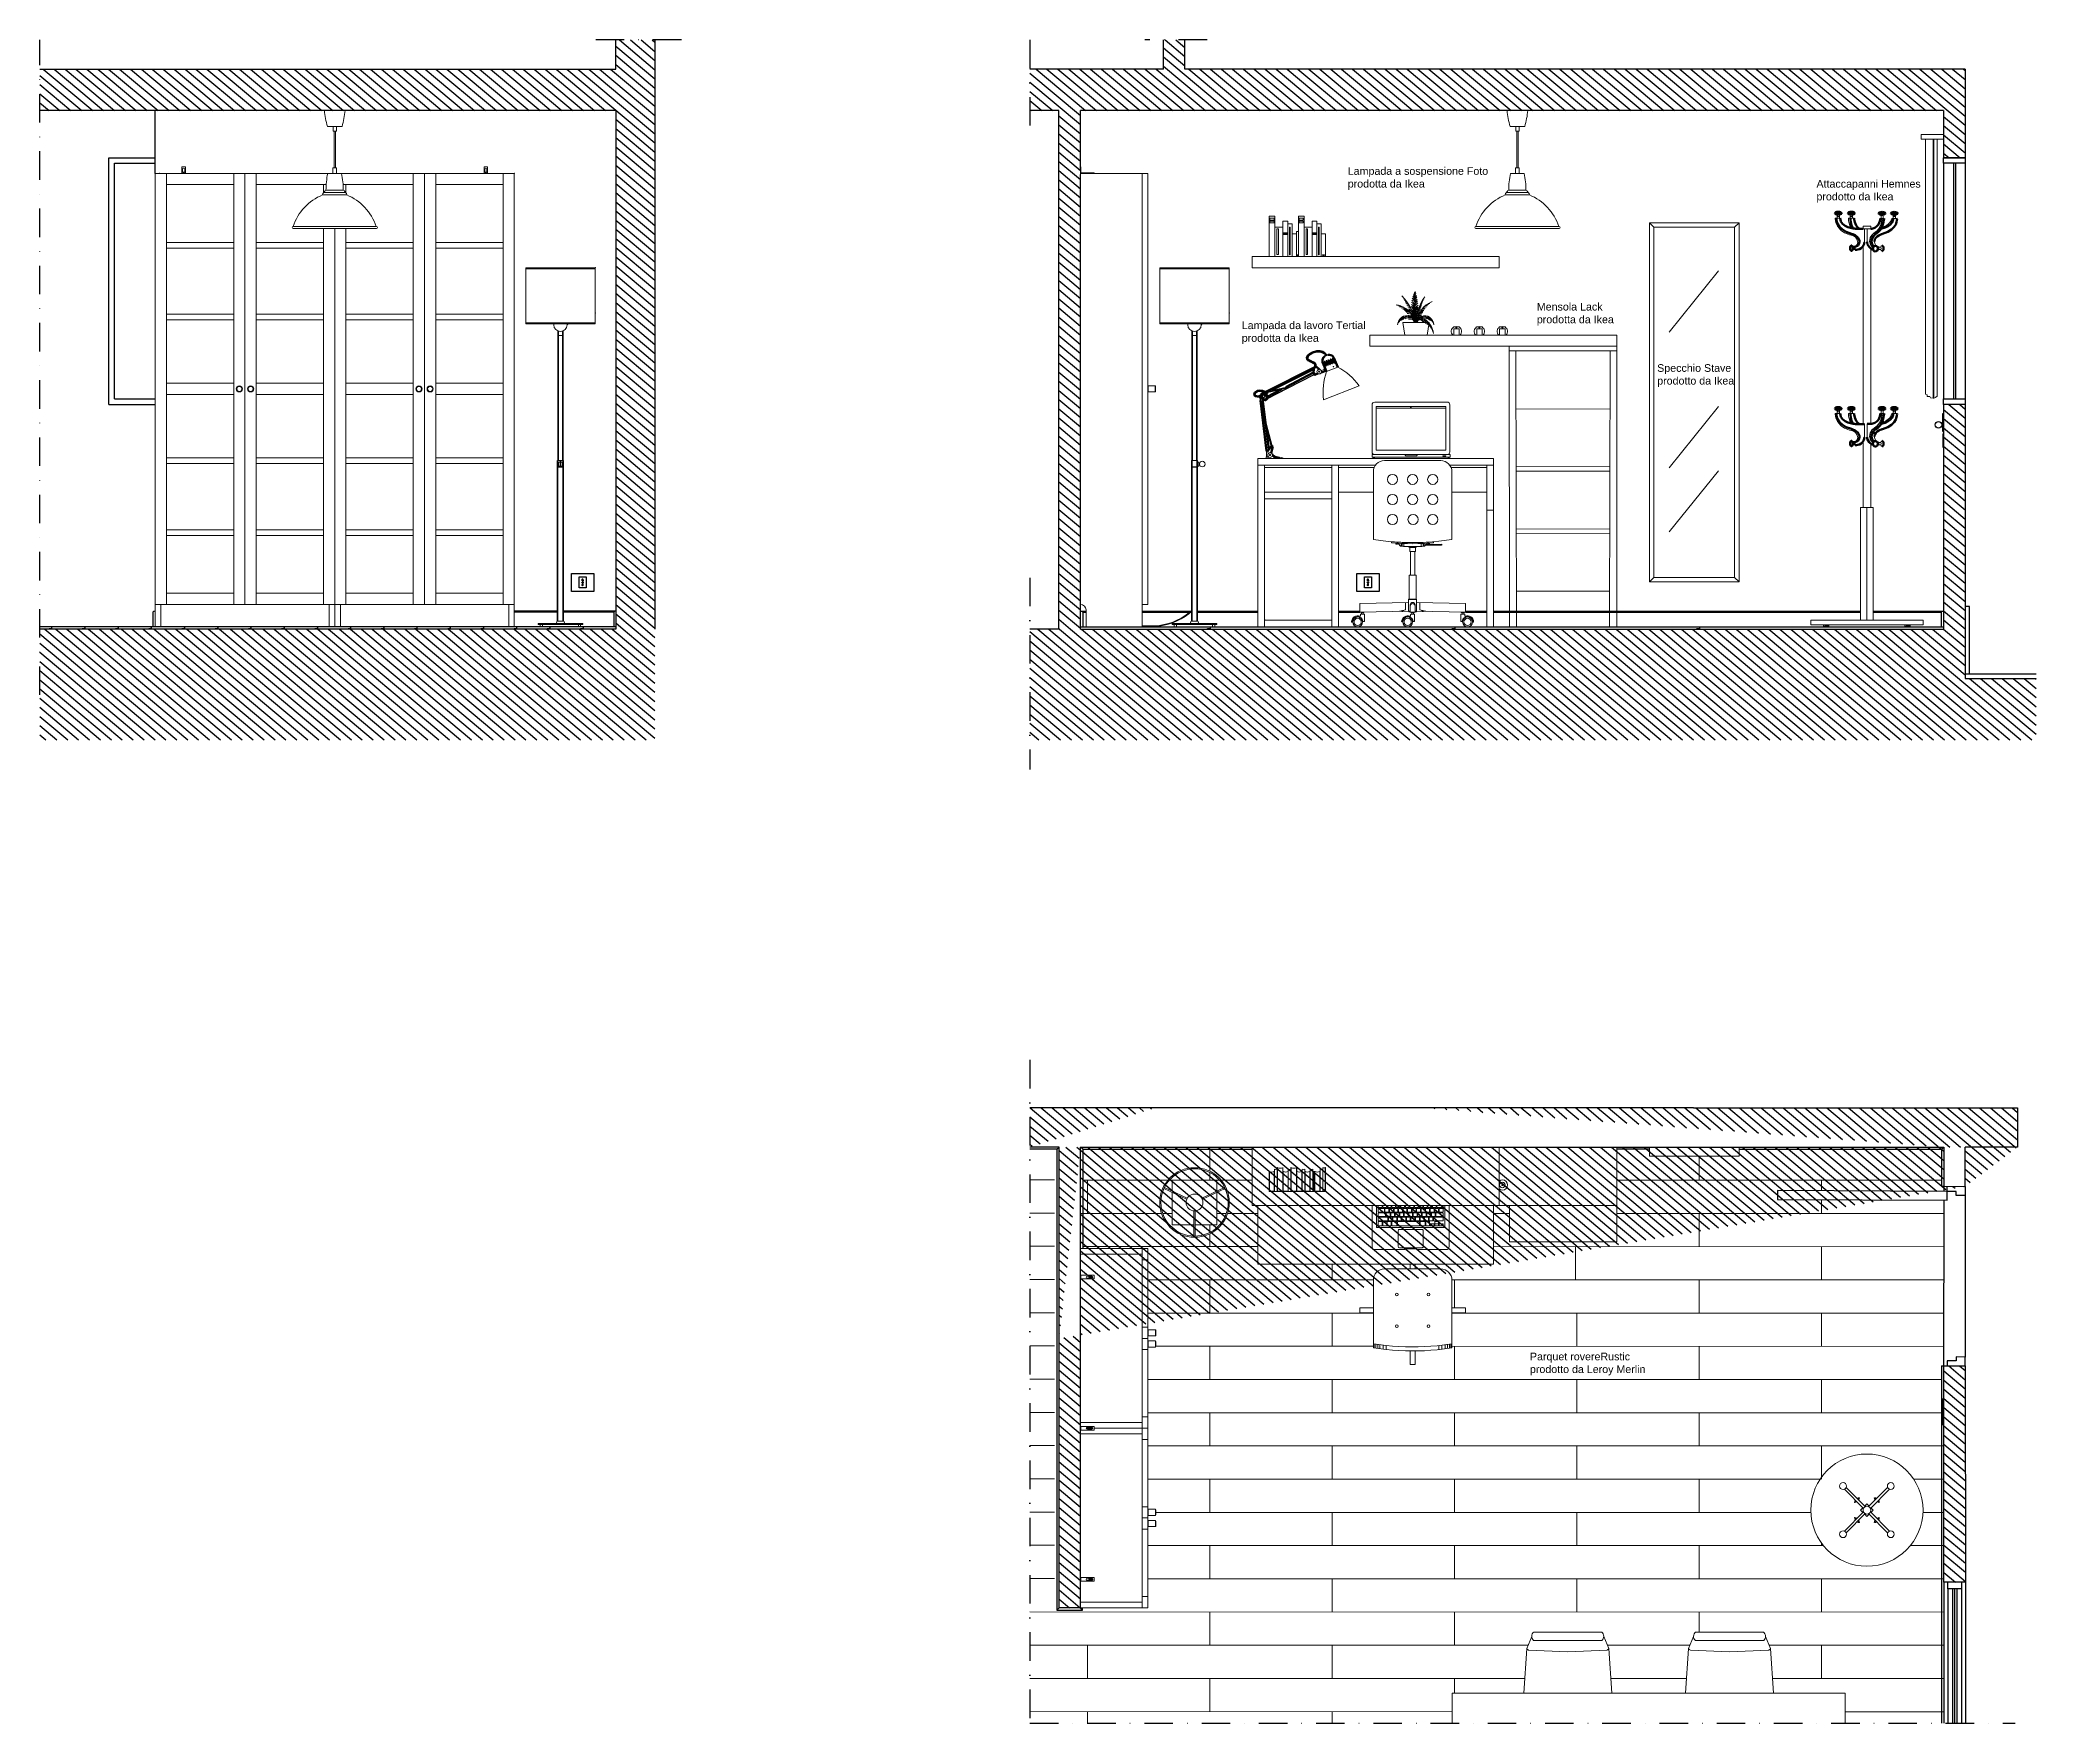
# Model space of a CAD drawing. Header units: inches. Extents: x 365 to 2200, y 241 to 996.
# Drawn here: x 365 to 1254, y 241 to 991 of the extents above; entities that cross this region are included whole.
import ezdxf

# ---------------------------------------------------------------- set-up
doc = ezdxf.new("R2010")
doc.units = ezdxf.units.IN
doc.header["$MEASUREMENT"] = 0
doc.linetypes.add('CENTERX2', pattern=[4, 2.5, -0.5, 0.5, -0.5])
doc.linetypes.add('TRATTOPUNTO', pattern=[25.4, 12.7, -6.35, 0, -6.35])
for name, color, linetype in [('A-DOOR-FULL', 5, 'Continuous'), ('A-ELEV-MBE', 7, 'Continuous'), ('A-ELEV_MBE 1', 30, 'Continuous'), ('A-GLAZ-FUR', 4, 'Continuous'), ('A-SECT-MCUT', 250, 'Continuous'), ('ACCESSORI', 2, 'Continuous'), ('battiscopa e pavimento', 2, 'Continuous'), ('G-ANNO-TEXT', 3, 'Continuous'), ('l', 6, 'Continuous')]:
    doc.layers.add(name, color=color, linetype=linetype)
doc.layers.add('A-ELEV-MBE 2', color=1, linetype='Continuous', lineweight=13, transparency=0.25)
doc.layers.add('A-FURN', color=251, linetype='Continuous', lineweight=18)
doc.styles.add('ARIAL', font='arial.ttf')

msp = doc.modelspace()

# ---------------------------------------------------------------- texts
at = {"layer": 'G-ANNO-TEXT', "char_height": 3.4, "width": 152.091, "attachment_point": 1, "style": 'ARIAL'}
for s, insert in [('Lampada a sospensione Foto\\Pprodotta da Ikea', (947.25, 934.21)), ('Attaccapanni Hemnes\\Pprodotto da Ikea', (1156.09, 928.51)), ('Mensola Lack\\Pprodotta da Ikea', (1031.49, 873.75)), ('Lampada da lavoro Tertial\\Pprodotta da Ikea', (900.03, 865.47)), ('Specchio Stave\\Pprodotto da Ikea', (1085.13, 846.43)), ('Parquet rovereRustic\\Pprodotto da Leroy Merlin', (1028.42, 406.02))]:
    msp.add_mtext(s, dxfattribs=dict(at, insert=insert))

# ---------------------------------------------------------------- hatches: boundary and pattern name
at = {"layer": 'A-SECT-MCUT'}
h = msp.add_hatch(dxfattribs=at)
h.set_pattern_fill('ANSI31', color=256, scale=25, angle=95)
h.paths.add_polyline_path([(874.72, 990.91), (865.12, 990.91), (865.12, 977.93), (874.72, 977.93)])
h.paths.add_polyline_path([(1222.33, 977.93), (1212.73, 977.93)], flags=17)
h.paths.add_polyline_path([(638.56, 990.91), (621.16, 990.91), (621.16, 977.93), (638.56, 977.93)])
h.paths.add_polyline_path([(818.55, 977.93), (805.66, 977.93), (805.66, 959.43), (818.55, 959.43)])
h.paths.add_polyline_path([(1212.73, 959.43), (1212.73, 938.43), (1222.33, 938.43), (1222.33, 977.93), (818.55, 977.93), (818.55, 959.43), (818.55, 728.43), (828.15, 728.43), (828.15, 930.45), (828.15, 930.91), (828.15, 933.35), (828.15, 959.43)])
h.paths.add_polyline_path([(621.16, 959.43), (621.16, 728.43), (638.56, 728.43), (638.56, 959.43), (638.56, 977.93), (364.51, 977.93), (364.51, 959.43)])
h = msp.add_hatch(dxfattribs=at)
h.set_pattern_fill('ANSI31', color=256, scale=25, angle=95)
h.paths.add_polyline_path([(1222.33, 828.43), (1212.73, 828.43), (1212.73, 728.43), (1222.33, 728.43)])
h = msp.add_hatch(dxfattribs=at)
h.set_pattern_fill('ANSI31', color=256, scale=25, angle=95)
h.paths.add_polyline_path([(638.56, 728.43), (364.51, 728.42), (364.51, 679.12), (638.56, 679.12), (638.56, 709.93)])
h = msp.add_hatch(dxfattribs=at)
h.set_pattern_fill('ANSI31', color=256, scale=25, angle=95)
h.paths.add_polyline_path([(1253.95, 706.42), (1222.33, 706.42), (1222.33, 679.09), (1253.95, 679.09)])
h.paths.add_polyline_path([(1222.33, 728.43), (805.66, 728.43), (805.66, 679.12), (1222.33, 679.12)])
h = msp.add_hatch(dxfattribs=at)
h.set_pattern_fill('ANSI31', color=256, scale=25, angle=95)
h.paths.add_polyline_path([(1222.31, 400.1), (1214.31, 400.13), (1212.8, 400.14), (1212.87, 303.74), (1222.47, 303.74)], flags=17)
edge = h.paths.add_edge_path()
edge.add_line((828.12, 292.37), (818.63, 292.37))
edge.add_line((818.63, 292.37), (818.63, 412.37))
edge.add_line((828.12, 292.37), (828.15, 497.65))
edge.add_line((818.62, 412.37), (818.62, 497.65))
edge.add_line((818.62, 497.65), (805.66, 497.65))
edge.add_line((861.31, 515.05), (805.66, 515.05))
edge.add_line((805.66, 515.05), (805.64, 497.65))
edge.add_line((828.15, 497.65), (1212.81, 497.65))
edge.add_line((981.31, 515.05), (861.31, 515.05))
edge.add_line((1101.31, 515.05), (981.31, 515.05))
edge.add_line((1101.31, 515.05), (1101.31, 515.05))
edge.add_line((1101.31, 515.05), (1245.68, 515.05))
edge.add_line((1245.68, 515.05), (1245.68, 497.65))
edge.add_line((1222.31, 480.1), (1222.31, 497.65))
edge.add_line((1245.68, 497.65), (1222.31, 497.65))
edge.add_line((1212.81, 497.65), (1212.81, 480.14))
edge.add_line((1212.81, 480.14), (1222.31, 480.1))
at = {"layer": 'ACCESSORI'}
h = msp.add_hatch(dxfattribs=at)
h.set_pattern_fill('AR-SAND', color=256, scale=3100, angle=88)
h.set_pattern_definition([(125.5, (-1053, -599.6), (-5976.3, 13.3), [0, -4712, 0, -5270, 0, -5037.5]), (95.5, (-1053, -600), (-8552, 5788), [0, -2542, 0, -4247, 0, -1627.5]), (55.5, (-1186.3, -4410.3), (319.4, 9648.6), [0, -1550, 0, -5580, 0, -7285]), (45.5, (-1186, -4410), (-2394, 9408), [0, -775, 0, -3658, 0, -4185])])
h.paths.add_polyline_path([(1215.31, 854.18), (1213.12, 854.18), (1213.12, 853.18), (1215.31, 853.18)])
h.paths.add_polyline_path([(1217.49, 854.18), (1215.31, 854.18), (1215.31, 853.18), (1217.49, 853.18)])
h.paths.add_polyline_path([(1219.68, 854.18), (1217.49, 854.18), (1217.49, 853.18), (1219.68, 853.18)])
h.paths.add_polyline_path([(1221.87, 854.18), (1219.68, 854.18), (1219.68, 853.18), (1221.87, 853.18)])
h = msp.add_hatch(dxfattribs=at)
h.set_pattern_fill('AR-SAND', color=256, scale=3100, angle=-2)
h.set_pattern_definition([(35.5, (-595, 2685), (13.3, 5976.3), [0, -4712, 0, -5270, 0, -5037.5]), (5.5, (-595, 2685), (5788, 8552), [0, -2542, 0, -4247, 0, -1627.5]), (325.5, (-4405.5, 2818), (9648.6, -319.4), [0, -1550, 0, -5580, 0, -7285]), (315.5, (-4405.5, 2818), (9408, 2394), [0, -775, 0, -3658, 0, -4185])])
h.paths.add_polyline_path([(852.94, 416.52), (852.94, 418.71), (852.77, 418.71), (852.77, 416.52)])
h.paths.add_polyline_path([(852.94, 414.33), (852.94, 416.52), (852.77, 416.52), (852.77, 414.33)])
h.paths.add_polyline_path([(852.94, 412.14), (852.94, 414.33), (852.77, 414.33), (852.77, 412.14)])
h.paths.add_polyline_path([(852.94, 409.76), (852.94, 412.14), (852.77, 412.14), (852.77, 409.76)])
at = {"layer": 'l', "transparency": 33554559}
h = msp.add_hatch(color=256, dxfattribs=at)
h.paths.add_polyline_path([(978.91, 908.91, 0.000712), (978.91, 908.99)], flags=0)
h.paths.add_polyline_path([(978.91, 909), (978.98, 909)], flags=0)
h.paths.add_polyline_path([(978.97, 908.9, 0.000006), (978.97, 908.99)], flags=0)
h = msp.add_hatch(color=256, dxfattribs=at)
h.paths.add_polyline_path([(979.08, 908.94, 0.00072), (979.08, 908.91)], flags=0)
h.paths.add_polyline_path([(979.1, 908.9), (979.18, 908.9)], flags=0)
h.paths.add_polyline_path([(979.18, 908.9, 0.018492), (979.18, 908.9)], flags=0)
h.paths.add_polyline_path([(979.16, 908.99, 0.003356), (979.14, 908.96)], flags=0)
h.paths.add_polyline_path([(979.16, 909), (979.1, 909)], flags=0)
h.paths.add_polyline_path([(979.08, 908.96, 0.001785), (979.1, 908.99)], flags=0)
h.paths.add_polyline_path([(979.08, 908.99, 0.001), (979.08, 908.96)], flags=0)
h.paths.add_polyline_path([(979.08, 909), (979.01, 909)], flags=0)
h.paths.add_polyline_path([(979.01, 908.91, 0.000474), (979.01, 908.99)], flags=0)

# ---------------------------------------------------------------- linework, layer by layer
at = {"layer": 'A-DOOR-FULL'}
for p, q in [((1211.87, 819.86), (1212.32, 819.86)), ((1211.87, 819), (1211.87, 819)), ((1211.87, 819), (1212.28, 819)), ((1212.43, 815.43), (1212.73, 815.43)), ((1212.43, 815.43), (1212.43, 809.43)), ((1212.43, 809.43), (1212.73, 809.43)), ((1214.3, 477.91), (1214.31, 480.14)), ((1218.3, 477.9), (1214.3, 477.91)), ((1218.29, 476.12), (1218.3, 477.9)), ((1222.29, 476.1), (1218.29, 476.12)), ((1222.31, 480.1), (1222.29, 476.1)), ((1214.31, 402.36), (1214.31, 400.13)), ((1218.32, 402.34), (1214.31, 402.36)), ((1218.33, 404.12), (1218.32, 402.34)), ((1222.33, 404.1), (1218.33, 404.12)), ((1222.31, 400.1), (1222.33, 404.1))]:
    msp.add_line(p, q, dxfattribs=at)
msp.add_lwpolyline([(1138.73, 474.24), (1214.28, 473.91), (1214.3, 477.91), (1138.74, 478.24), (1138.73, 474.24)], dxfattribs=at)
msp.add_circle((1210.48, 819.43), 1.46, dxfattribs=at)
at = {"layer": 'A-ELEV-MBE'}
for p, q in [((415.89, 931.42), (415.89, 959.43)), ((1212.87, 303.74), (1212.87, 241)), ((1222.47, 303.74), (1222.47, 241)), ((1214.67, 300.74), (1214.67, 241)), ((1220.67, 300.74), (1220.67, 241))]:
    msp.add_line(p, q, dxfattribs=at)
at = {"layer": 'A-ELEV-MBE 2'}
for p, q in [((1212.73, 948.72), (1202.73, 948.72)), ((1202.73, 948.72), (1202.73, 946.72)), ((1202.73, 946.72), (1212.73, 946.72)), ((1204.72, 946.72), (1204.72, 833.08)), ((1208.03, 946.72), (1208.03, 831.23)), ((1208.43, 831.23), (1208.43, 946.72)), ((1209.82, 946.72), (1209.82, 832.25)), ((912.25, 912.43), (914.81, 912.43)), ((912.25, 912.43), (912.25, 894.43)), ((914.81, 912.43), (914.81, 894.43)), ((914.81, 907.54), (918.38, 907.54)), ((918.38, 907.54), (918.38, 910.23)), ((918.38, 910.23), (920.51, 910.23)), ((918.38, 907.54), (918.38, 894.43)), ((920.51, 910.23), (920.51, 894.43)), ((920.51, 908.9), (922.48, 908.9)), ((922.48, 908.9), (922.48, 894.43)), ((925.23, 912.43), (925.23, 894.43)), ((925.23, 912.43), (927.79, 912.43)), ((927.79, 912.43), (927.79, 894.43)), ((927.79, 907.54), (931.37, 907.54)), ((931.37, 907.54), (931.37, 910.23)), ((931.37, 910.23), (933.5, 910.23)), ((931.37, 907.54), (931.37, 894.43)), ((933.5, 910.23), (933.5, 894.43)), ((933.5, 908.9), (935.46, 908.9)), ((935.46, 908.9), (935.46, 894.43)), ((922.48, 904.51), (924.35, 904.51)), ((924.35, 904.51), (924.35, 905.53)), ((924.35, 905.53), (925.23, 905.53)), ((924.35, 904.51), (924.35, 894.43)), ((935.46, 904.51), (937.33, 904.51)), ((937.33, 904.51), (937.33, 894.43)), ((983.5, 865.01), (971.74, 865.01)), ((971.74, 865.01), (972.62, 859.43)), ((982.62, 859.43), (983.5, 865.01)), ((994.45, 863.01), (994.45, 863.01)), ((994.45, 863.01), (996.87, 863.01)), ((1004.69, 863.01), (1004.69, 863.01)), ((1004.69, 863.01), (1007.1, 863.01)), ((1014.92, 863.01), (1014.92, 863.01)), ((1014.92, 863.01), (1017.34, 863.01)), ((996.95, 862.23), (994.45, 862.23)), ((994.45, 862.23), (994.45, 859.43)), ((995.59, 862.23), (995.59, 862.4)), ((995.59, 862.4), (995.64, 862.4)), ((995.64, 862.4), (995.64, 862.23)), ((996.95, 859.43), (996.95, 862.23)), ((1007.18, 862.23), (1004.69, 862.23)), ((1004.69, 862.23), (1004.69, 859.43)), ((1005.83, 862.23), (1005.83, 862.4)), ((1005.83, 862.4), (1005.88, 862.4)), ((1005.88, 862.4), (1005.88, 862.23)), ((1007.18, 859.43), (1007.18, 862.23)), ((1017.42, 862.23), (1014.92, 862.23)), ((1014.92, 862.23), (1014.92, 859.43)), ((1016.07, 862.23), (1016.07, 862.4)), ((1016.07, 862.4), (1016.12, 862.4)), ((1016.12, 862.4), (1016.12, 862.23)), ((1017.42, 859.43), (1017.42, 862.23)), ((1204.72, 833.08), (1205.49, 832.82)), ((1205.49, 832.82), (1205.49, 832)), ((1205.49, 832), (1206.67, 832)), ((1206.67, 832), (1206.94, 831.4)), ((1206.94, 831.4), (1208.03, 831.23)), ((1208.03, 831.23), (1208.43, 831.23)), ((1208.03, 831.23), (1208.43, 831.23)), ((1208.43, 831.23), (1209.23, 831.56)), ((1209.23, 831.8), (1209.82, 832.25)), ((1209.23, 831.56), (1209.23, 831.8)), ((992.93, 804.99), (958.09, 804.99)), ((912.25, 477.85), (912.25, 486.92)), ((912.25, 486.92), (912.36, 486.92)), ((912.36, 486.92), (912.36, 477.97)), ((914.49, 477.97), (914.49, 486.92)), ((914.49, 486.92), (914.62, 486.92)), ((914.62, 477.85), (914.62, 487.77)), ((914.62, 487.77), (914.63, 487.77)), ((914.63, 487.77), (914.63, 477.9)), ((915.8, 477.9), (915.8, 487.77)), ((915.8, 487.77), (915.82, 487.77)), ((915.82, 477.85), (915.82, 488.51)), ((915.82, 488.51), (915.91, 488.51)), ((915.91, 488.51), (915.91, 477.98)), ((918.26, 477.98), (918.26, 488.51)), ((918.26, 488.51), (918.38, 488.51)), ((918.38, 488.51), (918.38, 477.85)), ((918.38, 486.92), (918.49, 486.92)), ((918.49, 486.92), (918.49, 477.97)), ((920.63, 477.97), (920.63, 486.92)), ((920.63, 486.92), (920.75, 486.92)), ((920.75, 477.85), (920.75, 487.77)), ((920.75, 487.77), (920.77, 487.77)), ((920.77, 487.77), (920.77, 477.9)), ((921.94, 477.9), (921.94, 487.77)), ((921.94, 487.77), (921.96, 487.77)), ((921.96, 477.85), (921.96, 488.51)), ((921.96, 488.51), (922.04, 488.51)), ((922.04, 488.51), (922.04, 477.98)), ((924.4, 477.98), (924.4, 488.51)), ((924.4, 488.51), (924.52, 488.51)), ((924.52, 488.51), (924.52, 477.85)), ((924.52, 486.92), (924.63, 486.92)), ((924.63, 486.92), (924.63, 477.97)), ((926.76, 477.97), (926.76, 486.92)), ((926.76, 486.92), (926.89, 486.92)), ((926.89, 477.85), (926.89, 487.77)), ((926.89, 487.77), (926.91, 487.77)), ((926.91, 487.77), (926.91, 477.9)), ((928.07, 477.9), (928.07, 487.77)), ((928.07, 487.77), (928.09, 487.77)), ((928.09, 487.77), (928.09, 477.85)), ((928.09, 486.92), (928.2, 486.92)), ((928.2, 486.92), (928.2, 477.97)), ((930.34, 477.97), (930.34, 486.92)), ((930.34, 486.92), (930.46, 486.92)), ((930.46, 477.85), (930.46, 487.77)), ((930.46, 487.77), (930.48, 487.77)), ((930.48, 487.77), (930.48, 477.9)), ((931.65, 477.9), (931.65, 487.77)), ((931.65, 487.77), (931.67, 487.77)), ((931.67, 487.77), (931.67, 477.85)), ((931.7, 486.81), (931.67, 486.81)), ((931.7, 477.88), (931.7, 486.81)), ((932.1, 486.81), (932.08, 486.81)), ((932.08, 486.81), (932.08, 477.88)), ((932.1, 477.85), (932.1, 486.81)), ((932.13, 486.81), (932.1, 486.81)), ((932.13, 477.88), (932.13, 486.81)), ((932.53, 486.81), (932.5, 486.81)), ((932.5, 486.81), (932.5, 477.88)), ((932.53, 477.85), (932.53, 486.92)), ((932.53, 486.92), (932.64, 486.92)), ((932.64, 486.92), (932.64, 477.97)), ((934.77, 477.97), (934.77, 486.92)), ((934.77, 486.92), (934.9, 486.92)), ((934.9, 477.85), (934.9, 487.77)), ((934.9, 487.77), (934.92, 487.77)), ((934.92, 487.77), (934.92, 477.9)), ((936.08, 477.9), (936.08, 487.77)), ((936.08, 487.77), (936.11, 487.77)), ((936.11, 477.85), (936.11, 488.51)), ((936.11, 488.51), (936.19, 488.51)), ((936.19, 488.51), (936.19, 477.98)), ((937.21, 477.98), (937.21, 488.51)), ((937.21, 488.51), (937.33, 488.51)), ((937.33, 488.51), (937.33, 477.85)), ((1014.92, 480.74), (1014.92, 480.74)), ((914.62, 477.85), (912.25, 477.85)), ((912.36, 477.97), (914.49, 477.97)), ((914.62, 477.85), (915.82, 477.85)), ((914.63, 477.9), (915.8, 477.9)), ((915.82, 477.85), (918.38, 477.85)), ((915.91, 477.98), (918.26, 477.98)), ((920.75, 477.85), (918.38, 477.85)), ((918.49, 477.97), (920.63, 477.97)), ((920.75, 477.85), (921.96, 477.85)), ((920.77, 477.9), (921.94, 477.9)), ((921.96, 477.85), (924.52, 477.85)), ((922.04, 477.98), (924.4, 477.98)), ((926.89, 477.85), (924.52, 477.85)), ((924.63, 477.97), (926.76, 477.97)), ((926.89, 477.85), (928.09, 477.85)), ((926.91, 477.9), (928.07, 477.9)), ((930.46, 477.85), (928.09, 477.85)), ((928.2, 477.97), (930.34, 477.97)), ((930.46, 477.85), (931.67, 477.85)), ((930.48, 477.9), (931.65, 477.9)), ((931.67, 477.85), (932.1, 477.85)), ((932.08, 477.88), (931.7, 477.88)), ((932.1, 477.85), (932.53, 477.85)), ((932.5, 477.88), (932.13, 477.88)), ((934.9, 477.85), (932.53, 477.85)), ((932.64, 477.97), (934.77, 477.97)), ((934.9, 477.85), (936.11, 477.85)), ((934.92, 477.9), (936.08, 477.9)), ((936.11, 477.85), (937.33, 477.85)), ((936.19, 477.98), (937.21, 477.98)), ((986, 463.48), (987.7, 463.48))]:
    msp.add_line(p, q, dxfattribs=at)
for points in [[(914.42, 911.51), (914.42, 910.59), (912.56, 910.59), (912.56, 911.51)], [(914.42, 910.18), (914.42, 909.44), (912.56, 909.44), (912.56, 910.18)], [(921.24, 907.53), (921.52, 907.53), (921.52, 895.22), (921.24, 895.22)], [(927.4, 911.51), (927.4, 910.59), (925.54, 910.59), (925.54, 911.51)], [(927.4, 910.18), (927.4, 909.44), (925.54, 909.44), (925.54, 910.18)], [(934.23, 907.53), (934.5, 907.53), (934.5, 895.22), (934.23, 895.22)], [(915.7, 906.68), (916.34, 906.68), (916.34, 895.28), (915.7, 895.28)], [(918.53, 904.96), (920.36, 904.96), (920.36, 904.48), (918.53, 904.48)], [(918.53, 904.35), (920.36, 904.35), (920.36, 904.23), (918.53, 904.23)], [(928.68, 906.68), (929.32, 906.68), (929.32, 895.28), (928.68, 895.28)], [(931.51, 904.96), (933.35, 904.96), (933.35, 904.48), (931.51, 904.48)], [(931.51, 904.35), (933.35, 904.35), (933.35, 904.23), (931.51, 904.23)], [(924.4, 895.11), (925.17, 895.11), (925.17, 894.94), (924.4, 894.94)], [(924.4, 894.77), (925.17, 894.77), (925.17, 894.64), (924.4, 894.64)], [(936.06, 895.11), (936.83, 895.11), (936.83, 894.94), (936.06, 894.94)], [(936.06, 894.77), (936.83, 894.77), (936.83, 894.64), (936.06, 894.64)], [(990.99, 827.65), (959.94, 827.65), (959.94, 808.11), (990.99, 808.11)], [(959.94, 826.83), (990.99, 826.83), (990.99, 827.65), (959.94, 827.65)], [(992.93, 806.13), (958.09, 806.13), (958.09, 804.99), (992.93, 804.99)]]:
    msp.add_lwpolyline(points, close=True, dxfattribs=at)
for points in [[(959.28, 829.53), (991.53, 829.53, -0.414214), (992.73, 828.34), (992.73, 807.32, -0.414214), (991.53, 806.13), (959.28, 806.13, -0.414214), (958.09, 807.32), (958.09, 828.34, -0.414214)], [(978.14, 806.13), (972.87, 806.13), (972.87, 805.92, 0.414214), (973.21, 805.58), (977.8, 805.58, 0.414214), (978.14, 805.92)], [(990.85, 805.62), (989.71, 805.62, 1), (989.71, 805.5), (990.85, 805.5, 1)], [(963.42, 470.33), (960.96, 470.33, 0.414214), (960.82, 470.19), (960.82, 468.84, 0.414214), (960.96, 468.7), (963.42, 468.7, 0.414214), (963.56, 468.84), (963.56, 470.19, 0.414214)], [(963.91, 468.36), (960.96, 468.36, 0.414214), (960.82, 468.22), (960.82, 466.88, 0.414214), (960.96, 466.74), (963.91, 466.74, 0.414214), (964.05, 466.88), (964.05, 468.22, 0.414214)], [(964.92, 466.42), (960.96, 466.42, 0.414214), (960.82, 466.29), (960.82, 464.9, 0.414214), (960.96, 464.76), (964.92, 464.76, 0.414214), (965.06, 464.9), (965.06, 466.29, 0.414214)], [(962.41, 464.44), (960.96, 464.44, 0.414214), (960.82, 464.3), (960.82, 462.65, 0.414214), (960.96, 462.51), (962.41, 462.51, 0.414214), (962.55, 462.65), (962.55, 464.3, 0.414214)], [(964.46, 464.44), (963.01, 464.44, 0.414214), (962.87, 464.3), (962.87, 462.65, 0.414214), (963.01, 462.51), (964.46, 462.51, 0.414214), (964.6, 462.65), (964.6, 464.3, 0.414214)], [(965.44, 470.33), (963.98, 470.33, 0.414214), (963.84, 470.19), (963.84, 468.84, 0.414214), (963.98, 468.7), (965.44, 468.7, 0.414214), (965.58, 468.84), (965.58, 470.19, 0.414214)], [(965.94, 468.36), (964.52, 468.36, 0.414214), (964.38, 468.22), (964.38, 466.88, 0.414214), (964.52, 466.74), (965.94, 466.74, 0.414214), (966.08, 466.88), (966.08, 468.22, 0.414214)], [(966.45, 464.44), (965, 464.44, 0.414214), (964.86, 464.3), (964.86, 462.65, 0.414214), (965, 462.51), (966.45, 462.51, 0.414214), (966.59, 462.65), (966.59, 464.3, 0.414214)], [(966.94, 466.42), (965.49, 466.42, 0.414214), (965.36, 466.29), (965.36, 464.9, 0.414214), (965.49, 464.76), (966.94, 464.76, 0.414214), (967.08, 464.9), (967.08, 466.29, 0.414214)], [(967.47, 470.33), (966, 470.33, 0.414214), (965.86, 470.19), (965.86, 468.84, 0.414214), (966, 468.7), (967.47, 468.7, 0.414214), (967.6, 468.84), (967.6, 470.19, 0.414214)], [(967.95, 468.36), (966.52, 468.36, 0.414214), (966.38, 468.22), (966.38, 466.88, 0.414214), (966.52, 466.74), (967.95, 466.74, 0.414214), (968.09, 466.88), (968.09, 468.22, 0.414214)], [(968.95, 464.44), (967, 464.44, 0.414214), (966.86, 464.3), (966.86, 462.65, 0.414214), (967, 462.51), (968.95, 462.51, 0.414214), (969.08, 462.65), (969.08, 464.3, 0.414214)], [(968.96, 466.42), (967.51, 466.42, 0.414214), (967.37, 466.29), (967.37, 464.9, 0.414214), (967.51, 464.76), (968.96, 464.76, 0.414214), (969.1, 464.9), (969.1, 466.29, 0.414214)], [(969.48, 470.33), (968.02, 470.33, 0.414214), (967.88, 470.19), (967.88, 468.84, 0.414214), (968.02, 468.7), (969.48, 468.7, 0.414214), (969.62, 468.84), (969.62, 470.19, 0.414214)], [(969.95, 468.36), (968.53, 468.36, 0.414214), (968.39, 468.22), (968.39, 466.88, 0.414214), (968.53, 466.74), (969.95, 466.74, 0.414214), (970.09, 466.88), (970.09, 468.22, 0.414214)], [(970.96, 466.42), (969.51, 466.42, 0.414214), (969.37, 466.29), (969.37, 464.9, 0.414214), (969.51, 464.76), (970.96, 464.76, 0.414214), (971.1, 464.9), (971.1, 466.29, 0.414214)], [(979.03, 464.44), (969.53, 464.44, 0.414214), (969.39, 464.3), (969.39, 462.65, 0.414214), (969.53, 462.51), (979.03, 462.51, 0.414214), (979.17, 462.65), (979.17, 464.3, 0.414214)], [(971.51, 470.33), (970.05, 470.33, 0.414214), (969.91, 470.19), (969.91, 468.84, 0.414214), (970.05, 468.7), (971.51, 468.7, 0.414214), (971.65, 468.84), (971.65, 470.19, 0.414214)], [(971.96, 468.36), (970.53, 468.36, 0.414214), (970.39, 468.22), (970.39, 466.88, 0.414214), (970.53, 466.74), (971.96, 466.74, 0.414214), (972.1, 466.88), (972.1, 468.22, 0.414214)], [(973, 466.42), (971.55, 466.42, 0.414214), (971.41, 466.29), (971.41, 464.9, 0.414214), (971.55, 464.76), (973, 464.76, 0.414214), (973.14, 464.9), (973.14, 466.29, 0.414214)], [(973.49, 470.33), (972.03, 470.33, 0.414214), (971.89, 470.19), (971.89, 468.84, 0.414214), (972.03, 468.7), (973.49, 468.7, 0.414214), (973.63, 468.84), (973.63, 470.19, 0.414214)], [(973.97, 468.36), (972.55, 468.36, 0.414214), (972.41, 468.22), (972.41, 466.88, 0.414214), (972.55, 466.74), (973.97, 466.74, 0.414214), (974.11, 466.88), (974.11, 468.22, 0.414214)], [(974.99, 466.42), (973.55, 466.42, 0.414214), (973.41, 466.29), (973.41, 464.9, 0.414214), (973.55, 464.76), (974.99, 464.76, 0.414214), (975.13, 464.9), (975.13, 466.29, 0.414214)], [(975.5, 470.33), (974.03, 470.33, 0.414214), (973.9, 470.19), (973.9, 468.84, 0.414214), (974.03, 468.7), (975.5, 468.7, 0.414214), (975.64, 468.84), (975.64, 470.19, 0.414214)], [(976.01, 468.36), (974.58, 468.36, 0.414214), (974.44, 468.22), (974.44, 466.88, 0.414214), (974.58, 466.74), (976.01, 466.74, 0.414214), (976.15, 466.88), (976.15, 468.22, 0.414214)], [(977.01, 466.42), (975.56, 466.42, 0.414214), (975.42, 466.29), (975.42, 464.9, 0.414214), (975.56, 464.76), (977.01, 464.76, 0.414214), (977.15, 464.9), (977.15, 466.29, 0.414214)], [(977.52, 470.33), (976.06, 470.33, 0.414214), (975.92, 470.19), (975.92, 468.84, 0.414214), (976.06, 468.7), (977.52, 468.7, 0.414214), (977.66, 468.84), (977.66, 470.19, 0.414214)], [(978, 468.36), (976.57, 468.36, 0.414214), (976.43, 468.22), (976.43, 466.88, 0.414214), (976.57, 466.74), (978, 466.74, 0.414214), (978.14, 466.88), (978.14, 468.22, 0.414214)], [(979.02, 466.42), (977.58, 466.42, 0.414214), (977.44, 466.29), (977.44, 464.9, 0.414214), (977.58, 464.76), (979.02, 464.76, 0.414214), (979.16, 464.9), (979.16, 466.29, 0.414214)], [(979.51, 470.33), (978.05, 470.33, 0.414214), (977.91, 470.19), (977.91, 468.84, 0.414214), (978.05, 468.7), (979.51, 468.7, 0.414214), (979.65, 468.84), (979.65, 470.19, 0.414214)], [(980.03, 468.36), (978.6, 468.36, 0.414214), (978.47, 468.22), (978.47, 466.88, 0.414214), (978.6, 466.74), (980.03, 466.74, 0.414214), (980.17, 466.88), (980.17, 468.22, 0.414214)], [(981.03, 466.42), (979.58, 466.42, 0.414214), (979.44, 466.29), (979.44, 464.9, 0.414214), (979.58, 464.76), (981.03, 464.76, 0.414214), (981.17, 464.9), (981.17, 466.29, 0.414214)], [(981.54, 464.44), (979.63, 464.44, 0.414214), (979.49, 464.3), (979.49, 462.65, 0.414214), (979.63, 462.51), (981.54, 462.51, 0.414214), (981.68, 462.65), (981.68, 464.3, 0.414214)], [(981.54, 470.33), (980.08, 470.33, 0.414214), (979.94, 470.19), (979.94, 468.84, 0.414214), (980.08, 468.7), (981.54, 468.7, 0.414214), (981.68, 468.84), (981.68, 470.19, 0.414214)], [(982.01, 468.36), (980.58, 468.36, 0.414214), (980.44, 468.22), (980.44, 466.88, 0.414214), (980.58, 466.74), (982.01, 466.74, 0.414214), (982.15, 466.88), (982.15, 468.22, 0.414214)], [(983.07, 466.42), (981.62, 466.42, 0.414214), (981.48, 466.29), (981.48, 464.9, 0.414214), (981.62, 464.76), (983.07, 464.76, 0.414214), (983.21, 464.9), (983.21, 466.29, 0.414214)], [(983.55, 470.33), (982.08, 470.33, 0.414214), (981.95, 470.19), (981.95, 468.84, 0.414214), (982.08, 468.7), (983.55, 468.7, 0.414214), (983.69, 468.84), (983.69, 470.19, 0.414214)], [(982.13, 464.44), (983.55, 464.44, -0.414214), (983.69, 464.3), (983.69, 462.65, -0.414214), (983.55, 462.51), (982.13, 462.51, -0.414214), (981.99, 462.65), (981.99, 464.3, -0.414214)], [(984.05, 468.36), (982.63, 468.36, 0.414214), (982.49, 468.22), (982.49, 466.88, 0.414214), (982.63, 466.74), (984.05, 466.74, 0.414214), (984.19, 466.88), (984.19, 468.22, 0.414214)], [(985.06, 466.42), (983.61, 466.42, 0.414214), (983.47, 466.29), (983.47, 464.9, 0.414214), (983.61, 464.76), (985.06, 464.76, 0.414214), (985.2, 464.9), (985.2, 466.29, 0.414214)], [(985.57, 470.33), (984.11, 470.33, 0.414214), (983.97, 470.19), (983.97, 468.84, 0.414214), (984.11, 468.7), (985.57, 468.7, 0.414214), (985.71, 468.84), (985.71, 470.19, 0.414214)], [(985.54, 463.47), (984.15, 463.47, 0.414214), (984.01, 463.33), (984.01, 462.65, 0.414214), (984.15, 462.51), (985.54, 462.51, 0.414214), (985.68, 462.65), (985.68, 463.33, 0.414214)], [(986.06, 468.36), (984.63, 468.36, 0.414214), (984.49, 468.22), (984.49, 466.88, 0.414214), (984.63, 466.74), (986.06, 466.74, 0.414214), (986.2, 466.88), (986.2, 468.22, 0.414214)], [(989.6, 466.42), (985.63, 466.42, 0.414214), (985.49, 466.29), (985.49, 464.9, 0.414214), (985.63, 464.76), (989.6, 464.76, 0.414214), (989.74, 464.9), (989.74, 466.29, 0.414214)], [(987.56, 464.44), (986.14, 464.44, 0.414214), (986, 464.3), (986, 462.65, 0.414214), (986.14, 462.51), (987.56, 462.51, 0.414214), (987.7, 462.65), (987.7, 464.3, 0.414214)], [(987.61, 470.33), (986.15, 470.33, 0.414214), (986.01, 470.19), (986.01, 468.84, 0.414214), (986.15, 468.7), (987.61, 468.7, 0.414214), (987.75, 468.84), (987.75, 470.19, 0.414214)], [(989.6, 468.36), (986.65, 468.36, 0.414214), (986.51, 468.22), (986.51, 466.88, 0.414214), (986.65, 466.74), (989.6, 466.74, 0.414214), (989.74, 466.88), (989.74, 468.22, 0.414214)], [(989.6, 470.33), (988.13, 470.33, 0.414214), (987.99, 470.19), (987.99, 468.84, 0.414214), (988.13, 468.7), (989.6, 468.7, 0.414214), (989.74, 468.84), (989.74, 470.19, 0.414214)], [(988.16, 463.47), (989.6, 463.47, -0.414214), (989.74, 463.33), (989.74, 462.65, -0.414214), (989.6, 462.51), (988.16, 462.51, -0.414214), (988.02, 462.65), (988.02, 463.33, -0.414214)], [(980.38, 460.87), (970.27, 460.87, 0.414214), (969.77, 460.37), (969.77, 453.29, 0.414214), (970.27, 452.79), (980.38, 452.79, 0.414214), (980.88, 453.29), (980.88, 460.37, 0.414214)]]:
    msp.add_lwpolyline(points, format="xyb", close=True, dxfattribs=at)
for points in [[(958.09, 471.65), (958.09, 453.33, 0.414214), (959.48, 451.94), (972.67, 451.94), (972.67, 452, -0.414214), (972.94, 452.28), (977.62, 452.28, -0.414214), (977.9, 452), (977.9, 451.94), (991.07, 451.94, 0.414214), (992.46, 453.33), (992.46, 471.65)], [(960.02, 471.65), (960.02, 462.15, 0.414214), (960.43, 461.73), (990.13, 461.73, 0.414214), (990.55, 462.15), (990.55, 471.65)], [(960.82, 471.65), (960.82, 470.81, 0.414214), (960.96, 470.67), (962.41, 470.67, 0.414214), (962.55, 470.81), (962.55, 471.65)], [(962.84, 471.65), (962.84, 470.81, 0.414214), (962.98, 470.67), (964.42, 470.67, 0.414214), (964.56, 470.81), (964.56, 471.65)], [(964.87, 471.65), (964.87, 470.81, 0.414214), (965.01, 470.67), (966.46, 470.67, 0.414214), (966.6, 470.81), (966.6, 471.65)], [(966.87, 471.65), (966.87, 470.81, 0.414214), (967.01, 470.67), (968.45, 470.67, 0.414214), (968.59, 470.81), (968.59, 471.65)], [(968.88, 471.65), (968.88, 470.81, 0.414214), (969.02, 470.67), (970.47, 470.67, 0.414214), (970.61, 470.81), (970.61, 471.65)], [(970.88, 471.65), (970.88, 470.81, 0.414214), (971.02, 470.67), (972.46, 470.67, 0.414214), (972.6, 470.81), (972.6, 471.65)], [(972.93, 471.65), (972.93, 470.81, 0.414214), (973.07, 470.67), (974.51, 470.67, 0.414214), (974.65, 470.81), (974.65, 471.65)], [(974.91, 471.65), (974.91, 470.81, 0.414214), (975.05, 470.67), (976.49, 470.67, 0.414214), (976.63, 470.81), (976.63, 471.65)], [(976.92, 471.65), (976.92, 470.81, 0.414214), (977.06, 470.67), (978.5, 470.67, 0.414214), (978.64, 470.81), (978.64, 471.65)], [(978.94, 471.65), (978.94, 470.81, 0.414214), (979.08, 470.67), (980.53, 470.67, 0.414214), (980.67, 470.81), (980.67, 471.65)], [(980.95, 471.65), (980.95, 470.81, 0.414214), (981.09, 470.67), (982.53, 470.67, 0.414214), (982.67, 470.81), (982.67, 471.65)], [(982.95, 471.65), (982.95, 470.81, 0.414214), (983.09, 470.67), (984.54, 470.67, 0.414214), (984.68, 470.81), (984.68, 471.65)], [(984.99, 471.65), (984.99, 470.81, 0.414214), (985.13, 470.67), (986.58, 470.67, 0.414214), (986.71, 470.81), (986.71, 471.65)], [(987, 471.65), (987, 470.81, 0.414214), (987.14, 470.67), (989.6, 470.67, 0.414214), (989.74, 470.81), (989.74, 471.65)]]:
    msp.add_lwpolyline(points, format="xyb", dxfattribs=at)
for centre, radius in [((975.32, 827.24), 0.158), ((1016.13, 480.74), 1.25), ((1016.13, 480.74), 1.21), ((1016.13, 480.74), 0.232)]:
    msp.add_circle(centre, radius, dxfattribs=at)
at = {"layer": 'A-ELEV-MBE 2', "color": 3}
for centre, radius, start, end in [((967.74, 863.18), 9.73, 10.847, 83.86805), ((968.96, 861.01), 11.69, 85.38968, 89.22213), ((970.36, 869.54), 2.89, 79.0404, 101.45456), ((970.31, 863.6), 8.44, 76.96877, 89.57914), ((954.89, 860.68), 23.07, 10.83551, 44.43878), ((947.78, 833.73), 48.72, 59.83454, 60.45944), ((970.54, 870.76), 4.94, 61.55063, 70.04666), ((968.17, 864.57), 11.16, 61.92223, 66.9342), ((971.04, 869.62), 4.96, 53.47473, 68.41114), ((967.76, 862.77), 12.11, 56.21812, 63.33673), ((972.86, 869.33), 3.46, 53.35019, 77.30543), ((973.69, 869.58), 2.41, 46.59309, 83.77986), ((974.2, 870.2), 3.1, 19.43566, 63.58101), ((973.55, 868.87), 3.99, 25.88947, 59.47044), ((974.22, 868.91), 3.08, 16.9254, 63.22369), ((972.27, 869.98), 5.35, 24.74913, 50.49041), ((970.91, 870.5), 6.62, 19.94917, 42.2518), ((972.13, 872.35), 5.2, 16.74913, 41.78144), ((961.36, 869.87), 16.45, 16.66534, 24.73695), ((1031.4, 892.58), 56.88, 195.43596, 197.44977), ((1072.59, 899.15), 98.05, 192.43681, 193.30013), ((961.55, 875.74), 15.75, 6.57074, 10.01875), ((1083.31, 873.24), 106.2, 176.9784, 184.44017), ((979.91, 873.11), 2.88, 125.64914, 166.31306), ((980.65, 871.79), 3.65, 128.70286, 165.92624), ((980.56, 870.81), 3.57, 125.56482, 164.52025), ((980.36, 874.22), 3.23, 136.5422, 177.24252), ((982.51, 873.88), 5.64, 145.69989, 162.26566), ((980.18, 869.91), 3.19, 120.39436, 162.30584), ((983.83, 875.19), 6.78, 156.75029, 170.02559), ((981.82, 868.02), 5.1, 129.38892, 156.09558), ((1009.64, 870.65), 33.13, 166.50442, 168.40186), ((999.45, 863.9), 21.86, 144.79399, 177.07439), ((988.94, 863.95), 11.15, 111.34479, 174.52462), ((980.77, 869.78), 2.5, 108.54676, 136.25592), ((980.87, 870.33), 2.47, 107.73328, 132.34594), ((980.75, 871.22), 2.01, 103.94483, 129.85019), ((980.68, 872.44), 1.27, 101.20291, 144.07381), ((981.24, 871.91), 2.24, 107.45272, 125.86292), ((981.28, 872.73), 1.83, 107.83011, 128.13618), ((-1824.73, 4487.27), 4573.87, 307.82759, 307.83643), ((985.28, 870.46), 6.58, 128.51526, 133.26127), ((981.68, 868.09), 3.84, 82.87059, 98.38035), ((982.66, 867.79), 4.66, 90.39047, 103.45753), ((983.76, 861.93), 10.91, 94.05379, 99.06227), ((983.42, 870.34), 2.86, 90.48183, 108.93512), ((983.68, 871.43), 2.1, 87.3144, 105.66258), ((988.18, 858.83), 15.63, 103.85522, 106.33326), ((974.29, 863.37), 4.92, 126.33839, 172.52032), ((972.14, 864.49), 2.57, 172.64321, 182.15234), ((970.82, 865.08), 1.05, 161.56826, 195.68858), ((972.34, 865.17), 2.36, 160.17047, 183.03677), ((973.79, 865.24), 3.51, 158.45681, 177.76436), ((979.24, 863.4), 8.89, 154.7672, 164.90965), ((975.49, 864.26), 4.84, 133.85258, 159.90247), ((971.68, 865.83), 5.65, 75.34013, 94.56237), ((974.5, 864.22), 3.76, 97.2899, 149.92689), ((973.42, 864.54), 3.46, 7.63392, 126.33839), ((974.47, 864.15), 3.48, 81.46757, 141.5036), ((971.21, 859.95), 11.08, 75.90642, 87.00792), ((972.91, 866.52), 4, 67.07501, 97.51581), ((972.96, 864.57), 5.54, 69.33694, 91.94991), ((975.01, 862.45), 4.69, 80.59804, 118.50586), ((973.63, 866.03), 3.6, 60.36101, 96.55293), ((974.01, 865.65), 3.36, 55.09385, 95.3136), ((973.5, 864.47), 3.52, 8.61509, 81.51505), ((973.93, 864.9), 3.44, 35.32259, 85.93036), ((975.06, 863.68), 2.86, 60.16148, 105.71749), ((974.25, 868.02), 3, 61.36864, 87.94295), ((974.11, 867.15), 3.4, 56.2544, 82.46969), ((973.89, 863.49), 4.13, 41.6797, 79.60549), ((974.6, 867.91), 2.22, 42.31785, 87.28865), ((974.3, 866.68), 2.97, 40.30697, 78.10662), ((969.37, 863.85), 8.07, 8.23404, 44.45108), ((974.93, 866.31), 2.56, 45.54572, 84.93209), ((975.35, 866.28), 2.05, 41.70801, 90.63624), ((975.59, 866.26), 1.72, 34.47724, 95.04992), ((975.5, 865.39), 2.13, 39.35114, 88.01686), ((973.76, 867.8), 3.63, 18.4009, 57.8277), ((973.7, 866.8), 3.82, 22.64609, 55.91346), ((974.92, 866.87), 2.54, 23.53098, 63.79482), ((974.79, 866.15), 2.72, 23.97561, 57.46633), ((975.41, 866.12), 1.99, 18.05972, 56.95413), ((974.42, 864.89), 3.2, 23.95771, 39.56036), ((980.16, 868.45), 3.17, 120.0033, 160.35064), ((980.97, 866.95), 4.24, 124.9965, 152.82732), ((980.35, 866.46), 3.68, 120.81324, 148.40634), ((981.23, 865.2), 4.8, 126.16657, 146.21418), ((980.31, 865.87), 3.36, 126.58913, 154.7583), ((982.51, 863.92), 5.94, 136.09675, 151.21181), ((979.78, 865.32), 2.68, 128.85632, 156.20258), ((979.41, 865.4), 2.11, 132.14727, 166.05077), ((979.26, 865), 2.06, 93.81031, 137.79985), ((979.49, 865.08), 2.4, 98.10879, 135.21203), ((979.42, 865.61), 2.28, 95.81145, 133.23723), ((979.19, 866.28), 1.95, 89.08545, 130.19352), ((979.54, 866.63), 2.18, 96.50462, 134.16074), ((980.21, 864.82), 2.57, 98.08032, 148.27292), ((980.43, 864.15), 2.56, 54.36863, 160.73849), ((979.4, 867.44), 1.76, 91.53581, 136.99123), ((980.08, 867.15), 2.67, 103.90174, 134.4173), ((981.66, 864.54), 3.46, 53.66161, 172.36608), ((979.97, 865.17), 2.67, 89.89267, 129.10685), ((979.56, 868.61), 1.6, 91.31477, 138.00497), ((979.64, 865.53), 2.65, 80.56881, 114.81532), ((980.58, 867.43), 3.5, 105.58812, 125.64568), ((980.02, 863.68), 2.86, 74.28251, 119.83852), ((979.37, 864.73), 1.45, 16.85011, 119.54082), ((983.02, 866.2), 6.29, 120.42279, 133.33843), ((980.37, 865.53), 3.29, 90.85267, 120.50437), ((980.28, 866.07), 3.18, 86.00589, 114.02077), ((979.58, 864.8), 1.62, 6.28737, 104.93302), ((980.33, 865.59), 4.05, 84.90768, 105.0419), ((980.07, 862.45), 4.69, 61.49414, 99.40196), ((980.58, 865.65), 4.39, 85.96311, 104.02821), ((980.57, 866.37), 4.02, 82.74163, 101.23387), ((980.61, 864.15), 3.48, 38.4964, 98.53243), ((981.02, 869.19), 1.81, 76.27259, 119.70482), ((980.12, 865.27), 1.44, 342.73283, 84.94961), ((981.33, 868.93), 2.54, 79.73872, 106.25579), ((980.23, 865.01), 1.75, 346.65658, 73.44668), ((980.58, 864.22), 3.76, 30.07311, 82.7101), ((979.54, 864.11), 3.02, 1.8555, 54.04261), ((976.94, 859.29), 8.54, 5.68935, 54.36863), ((980.27, 864.17), 2.69, 354.60031, 42.43934), ((979.88, 863.65), 3.49, 358.18156, 30.49878), ((979.59, 864.26), 4.84, 20.09753, 46.14742), ((978.45, 862.77), 5.29, 4.31108, 25.88467), ((980.79, 863.37), 4.92, 7.47968, 53.66161), ((978.37, 862.38), 5.76, 3.34917, 21.15756), ((975.84, 863.4), 8.89, 15.09035, 25.2328), ((975.53, 862.07), 8.85, 2.03271, 11.17729), ((980.6, 861.92), 4.1, 359.10974, 21.21248), ((981.3, 865.24), 3.51, 2.23564, 21.54319), ((982.74, 865.17), 2.36, 356.96323, 19.82953), ((984.26, 865.08), 1.05, 344.31142, 18.43174), ((982.94, 864.49), 2.57, 357.84766, 7.35679), ((981.12, 861.54), 3.85, 357.3535, 15.02681)]:
    msp.add_arc(centre, radius, start, end, dxfattribs=at)
at = {"layer": 'A-ELEV-MBE 2'}
for centre, radius, start, end in [((995.66, 861.05), 2.3, 121.6433, 224.80237), ((995.99, 862.76), 0.531, 146.36056, 222.29675), ((995.39, 863.22), 0.224, 313.36076, 20.37354), ((995.32, 862.83), 0.542, 307.24251, 58.29334), ((995.66, 861.05), 2.3, 315.19763, 58.3567), ((1005.89, 861.05), 2.3, 121.6433, 224.80237), ((1006.22, 862.76), 0.531, 146.36056, 222.29675), ((1005.63, 863.22), 0.224, 313.36076, 20.37354), ((1005.55, 862.83), 0.542, 307.24251, 58.29334), ((1005.89, 861.05), 2.3, 315.19763, 58.3567), ((1016.13, 861.05), 2.3, 121.6433, 224.80237), ((1016.46, 862.76), 0.531, 146.36056, 222.29675), ((1015.86, 863.22), 0.224, 313.36076, 20.37354), ((1015.79, 862.83), 0.542, 307.24251, 58.29334), ((1016.13, 861.05), 2.3, 315.19763, 58.3567), ((960.48, 809.24), 4.88, 240.55811, 260.23073), ((990.53, 809.24), 4.88, 279.76927, 299.44189), ((913.42, 488.6), 2.08, 239.164, 300.836), ((915.22, 490.16), 2.48, 256.4133, 283.5867), ((917.04, 492.76), 4.51, 255.47534, 285.74964), ((919.56, 488.6), 2.08, 239.164, 300.836), ((921.35, 490.16), 2.48, 256.4133, 283.5867), ((923.17, 492.76), 4.51, 255.47534, 285.74964), ((925.7, 488.6), 2.08, 239.164, 300.836), ((927.49, 490.16), 2.48, 256.4133, 283.5867), ((929.27, 488.6), 2.08, 239.164, 300.836), ((931.06, 490.16), 2.48, 256.4133, 283.5867), ((931.9, 487.04), 0.309, 230.43015, 305.29824), ((932.32, 487.04), 0.309, 230.43015, 305.29824), ((933.71, 488.6), 2.08, 239.164, 300.836), ((935.5, 490.16), 2.48, 256.4133, 283.5867), ((936.67, 489.79), 1.47, 251.18051, 291.65236), ((1016.13, 480.74), 2.3, 230.17742, 129.82264)]:
    msp.add_arc(centre, radius, start, end, dxfattribs=at)
at = {"layer": 'A-ELEV_MBE 1'}
for p, q in [((1212.26, 818.49), (1212.43, 822.49)), ((1212.43, 818.49), (1212.26, 818.49)), ((1212.43, 824.49), (1212.73, 824.49)), ((1212.43, 816.49), (1212.73, 816.49)), ((606.11, 749.89), (606.11, 750.17)), ((606.11, 749.89), (606.51, 749.89)), ((606.11, 748.55), (606.11, 748.28)), ((606.11, 748.55), (606.51, 748.55)), ((606.51, 750.17), (606.51, 749.89)), ((606.51, 748.28), (606.51, 748.55)), ((956.03, 749.89), (956.03, 750.17)), ((956.03, 749.89), (956.43, 749.89)), ((956.03, 748.55), (956.03, 748.28)), ((956.03, 748.55), (956.43, 748.55)), ((956.43, 750.17), (956.43, 749.89)), ((956.43, 748.28), (956.43, 748.55)), ((414.89, 735.92), (414.89, 729.43)), ((595.2, 736.43), (575.89, 736.43)), ((595.2, 735.92), (575.89, 735.92)), ((621.06, 736.43), (597.7, 736.43)), ((620.16, 735.92), (597.7, 735.92)), ((620.16, 735.92), (620.16, 729.43)), ((828.15, 736.43), (830.65, 736.43)), ((829.15, 735.92), (829.15, 729.43)), ((829.15, 735.91), (830.65, 735.91)), ((855.65, 736.43), (877.72, 736.43)), ((855.65, 735.91), (876.79, 735.91)), ((880.22, 736.43), (907.16, 736.43)), ((880.22, 735.91), (907.16, 735.91)), ((943.16, 736.43), (952.66, 736.43)), ((943.16, 735.91), (952.66, 735.91)), ((999.66, 736.43), (1009.16, 736.43)), ((999.66, 735.91), (1009.16, 735.91)), ((1012.16, 736.43), (1175.78, 736.43)), ((1012.16, 735.91), (1175.78, 735.91)), ((1181.38, 736.43), (1212.63, 736.43)), ((1181.38, 735.91), (1211.73, 735.91)), ((1211.73, 735.92), (1211.73, 729.43)), ((817.62, 496.65), (805.66, 496.65)), ((817.62, 496.65), (818.62, 497.65)), ((817.62, 496.65), (817.63, 291.37)), ((829.15, 496.65), (828.15, 497.65)), ((829.15, 496.65), (829.15, 452.37)), ((829.15, 496.65), (904.66, 496.65)), ((1081.63, 496.65), (1067.16, 496.65)), ((1121.63, 496.65), (1211.81, 496.65)), ((1211.81, 496.65), (1212.81, 497.65)), ((1211.81, 496.65), (1211.81, 480.14)), ((1211.81, 480.14), (1212.81, 480.14)), ((1211.8, 400.14), (1211.8, 241)), ((1211.8, 400.14), (1212.8, 400.14)), ((1212.5, 384.03), (1212.33, 384.03)), ((1212.33, 384.03), (1212.33, 375.08)), ((1212.5, 385.66), (1212.81, 385.66)), ((1212.5, 381.85), (1212.33, 381.85)), ((1212.5, 379.66), (1212.33, 379.66)), ((1212.5, 377.47), (1212.33, 377.47)), ((1212.33, 375.08), (1212.5, 375.08)), ((817.63, 291.37), (818.63, 292.38)), ((817.63, 291.37), (829.12, 291.37)), ((829.12, 291.37), (828.12, 292.38)), ((829.12, 291.37), (829.12, 292.37))]:
    msp.add_line(p, q, dxfattribs=at)
for points in [[(1212.43, 816.49), (1212.43, 824.49)], [(601.31, 753.22), (611.31, 753.22)], [(601.31, 745.22), (601.31, 753.22)], [(604.81, 751.72), (607.85, 751.72)], [(604.81, 746.72), (604.81, 751.72)], [(607.85, 751.72), (607.85, 746.72)], [(611.31, 753.22), (611.31, 745.22)], [(951.23, 753.22), (961.23, 753.22)], [(951.23, 745.22), (951.23, 753.22)], [(954.73, 751.72), (957.77, 751.72)], [(954.73, 746.72), (954.73, 751.72)], [(957.77, 751.72), (957.77, 746.72)], [(961.23, 753.22), (961.23, 745.22)], [(611.31, 745.22), (601.31, 745.22)], [(607.85, 746.72), (604.81, 746.72)], [(961.23, 745.22), (951.23, 745.22)], [(957.77, 746.72), (954.73, 746.72)], [(1212.5, 373.66), (1212.5, 385.66)], [(1212.5, 373.66), (1212.8, 373.66)]]:
    msp.add_lwpolyline(points, dxfattribs=at)
for centre in [(606.31, 749.22), (956.23, 749.22)]:
    msp.add_circle(centre, 0.3, dxfattribs=at)
at = {"layer": 'A-ELEV_MBE 1', "color": 3}
msp.add_arc((980.23, 860.91), 5.01, 358.08838, 5.69269, dxfattribs=at)
at = {"layer": 'A-ELEV_MBE 1'}
for centre, radius, start, end in [((606.31, 750.39), 0.3, 311.81031, 228.18969), ((606.31, 748.05), 0.3, 131.81031, 48.18969), ((956.23, 750.39), 0.3, 311.81031, 228.18969), ((956.23, 748.05), 0.3, 131.81031, 48.18969), ((415.84, 735.29), 1.14, 87.58709, 146.50151), ((621.11, 735.29), 1.14, 87.58709, 146.50151), ((828.19, 735.29), 1.14, 33.49849, 92.41291), ((1212.68, 735.29), 1.14, 87.58709, 146.50151)]:
    msp.add_arc(centre, radius, start, end, dxfattribs=at)
at = {"layer": 'A-FURN', "color": 9}
for p, q in [((492.63, 952.34), (499.14, 952.34)), ((495.14, 950.3), (495.13, 952.34)), ((496.62, 950.3), (496.62, 952.34)), ((1019.6, 952.34), (1026.11, 952.34)), ((1022.11, 950.3), (1022.1, 952.34)), ((1023.59, 950.3), (1023.59, 952.34)), ((495.14, 950.3), (496.62, 950.3)), ((495.58, 950.3), (495.58, 933.89)), ((496.18, 950.3), (496.18, 933.89)), ((1022.11, 950.3), (1023.59, 950.3)), ((1022.55, 950.3), (1022.55, 933.89)), ((1023.15, 950.3), (1023.15, 933.89)), ((492.75, 931.42), (498.91, 931.42)), ((495, 933.89), (496.73, 933.89)), ((495, 933.89), (495, 931.42)), ((496.73, 933.89), (496.73, 931.42)), ((1019.72, 931.42), (1025.88, 931.42)), ((1021.97, 933.89), (1023.7, 933.89)), ((1021.97, 933.89), (1021.97, 931.42)), ((1023.7, 933.89), (1023.7, 931.42)), ((490.47, 921.88), (501.2, 921.88)), ((491.04, 922.87), (500.62, 922.87)), ((491.98, 923.95), (499.68, 923.95)), ((1017.44, 921.88), (1028.17, 921.88)), ((1018.01, 922.87), (1027.59, 922.87)), ((1018.95, 923.95), (1026.65, 923.95)), ((477.31, 907.83), (514.41, 907.83)), ((1004.28, 907.83), (1041.38, 907.83)), ((477.31, 906.93), (514.41, 906.93)), ((1004.28, 906.93), (1041.38, 906.93))]:
    msp.add_line(p, q, dxfattribs=at)
at = {"layer": 'A-FURN', "transparency": 33554687}
for p, q in [((427.77, 931.42), (427.77, 934.33)), ((427.77, 934.33), (429.39, 934.33)), ((429.39, 931.42), (429.39, 934.33)), ((562.39, 931.42), (562.39, 934.33)), ((562.39, 934.33), (564.01, 934.33)), ((564.01, 931.42), (564.01, 934.33)), ((828.34, 934.33), (828.15, 934.33)), ((828.34, 931.89), (828.34, 934.33)), ((427.77, 931.62), (429.39, 931.62)), ((427.77, 931.42), (429.39, 931.42)), ((428.11, 932.48), (428.11, 933.31)), ((429.05, 932.48), (429.05, 933.31)), ((562.39, 931.62), (564.01, 931.62)), ((562.39, 931.42), (564.01, 931.42)), ((562.72, 932.48), (562.72, 933.31)), ((563.67, 932.48), (563.67, 933.31)), ((828.15, 930.91), (828.15, 933.35)), ((828.57, 931.66), (834.28, 931.66)), ((834.28, 931.66), (834.28, 931.43)), ((858.2, 836.71), (858.32, 836.79)), ((858.2, 834.15), (858.2, 836.71)), ((858.32, 834.06), (858.32, 836.79)), ((858.32, 836.79), (861.47, 836.79)), ((861.47, 834.06), (861.47, 836.79)), ((861.47, 836.79), (861.63, 836.57)), ((861.63, 834.28), (861.63, 836.57)), ((858.32, 834.06), (858.2, 834.15)), ((861.47, 834.06), (858.32, 834.06)), ((861.63, 834.28), (861.47, 834.06)), ((834.28, 440.49), (828.14, 440.49)), ((828.14, 438.87), (828.14, 440.49)), ((828.14, 438.87), (834.28, 438.87)), ((828.34, 438.87), (828.34, 440.49)), ((831.22, 440.16), (832.15, 440.16)), ((831.22, 439.21), (832.15, 439.21)), ((832.4, 439.79), (832.46, 439.85)), ((832.51, 439.68), (832.4, 439.79)), ((832.4, 439.79), (832.57, 439.68)), ((832.4, 439.58), (832.51, 439.68)), ((832.4, 439.58), (832.57, 439.68)), ((832.46, 439.52), (832.4, 439.58)), ((832.46, 439.85), (832.57, 439.75)), ((832.46, 439.85), (832.57, 439.68)), ((832.46, 439.52), (832.57, 439.68)), ((832.57, 439.62), (832.46, 439.52)), ((832.67, 439.85), (832.57, 439.75)), ((832.67, 439.85), (832.57, 439.68)), ((832.73, 439.79), (832.57, 439.68)), ((832.67, 439.52), (832.57, 439.68)), ((832.73, 439.58), (832.57, 439.68)), ((832.67, 439.52), (832.57, 439.62)), ((832.73, 439.79), (832.63, 439.68)), ((832.73, 439.58), (832.63, 439.68)), ((832.67, 439.85), (832.73, 439.79)), ((832.67, 439.52), (832.73, 439.58)), ((832.98, 440.16), (833.18, 440.16)), ((832.98, 439.21), (833.18, 439.21)), ((834.28, 438.87), (834.28, 440.49)), ((858.25, 416.16), (858.38, 416.24)), ((858.25, 413.59), (858.25, 416.16)), ((858.38, 413.51), (858.25, 413.59)), ((858.25, 411.16), (858.38, 411.24)), ((858.25, 408.59), (858.25, 411.16)), ((858.38, 413.51), (858.38, 416.24)), ((858.38, 416.24), (861.53, 416.24)), ((861.53, 413.51), (858.38, 413.51)), ((858.38, 408.51), (858.38, 411.24)), ((858.38, 411.24), (861.53, 411.24)), ((861.53, 413.51), (861.53, 416.24)), ((861.53, 416.24), (861.69, 416.02)), ((861.69, 413.73), (861.53, 413.51)), ((861.53, 408.51), (861.53, 411.24)), ((861.53, 411.24), (861.69, 411.02)), ((861.69, 413.73), (861.69, 416.02)), ((861.69, 408.73), (861.69, 411.02)), ((858.38, 408.51), (858.25, 408.59)), ((861.53, 408.51), (858.38, 408.51)), ((861.69, 408.73), (861.53, 408.51)), ((855.64, 374.87), (828.14, 374.87)), ((834.28, 373.19), (828.14, 373.19)), ((828.14, 371.56), (828.14, 373.19)), ((828.14, 371.56), (834.28, 371.56)), ((855.64, 369.87), (828.14, 369.87)), ((828.34, 371.56), (828.34, 373.19)), ((830.74, 372.37), (831.94, 372.37)), ((831.22, 372.85), (832.15, 372.85)), ((831.22, 371.9), (832.15, 371.9)), ((832.4, 372.48), (832.46, 372.54)), ((832.51, 372.37), (832.4, 372.48)), ((832.4, 372.48), (832.57, 372.37)), ((832.4, 372.27), (832.51, 372.37)), ((832.4, 372.27), (832.57, 372.37)), ((832.46, 372.21), (832.4, 372.27)), ((832.46, 372.54), (832.57, 372.44)), ((832.46, 372.54), (832.57, 372.37)), ((832.46, 372.21), (832.57, 372.37)), ((832.57, 372.31), (832.46, 372.21)), ((832.67, 372.54), (832.57, 372.44)), ((832.67, 372.54), (832.57, 372.37)), ((832.73, 372.48), (832.57, 372.37)), ((832.67, 372.21), (832.57, 372.37)), ((832.73, 372.27), (832.57, 372.37)), ((832.67, 372.21), (832.57, 372.31)), ((832.73, 372.48), (832.63, 372.37)), ((832.73, 372.27), (832.63, 372.37)), ((832.67, 372.54), (832.73, 372.48)), ((832.67, 372.21), (832.73, 372.27)), ((832.98, 372.85), (833.18, 372.85)), ((832.98, 371.9), (833.18, 371.9)), ((833.2, 372.37), (833.65, 372.37)), ((834.28, 371.56), (834.28, 373.19)), ((834.28, 372.37), (855.64, 372.37)), ((858.25, 336.16), (858.38, 336.24)), ((858.25, 333.59), (858.25, 336.16)), ((858.38, 333.51), (858.25, 333.59)), ((858.25, 331.16), (858.38, 331.24)), ((858.25, 328.59), (858.25, 331.16)), ((858.38, 333.51), (858.38, 336.24)), ((858.38, 336.24), (861.53, 336.24)), ((861.53, 333.51), (858.38, 333.51)), ((858.38, 328.51), (858.38, 331.24)), ((858.38, 331.24), (861.53, 331.24)), ((861.53, 333.51), (861.53, 336.24)), ((861.53, 336.24), (861.69, 336.02)), ((861.69, 333.73), (861.53, 333.51)), ((861.53, 328.51), (861.53, 331.24)), ((861.53, 331.24), (861.69, 331.02)), ((861.69, 333.73), (861.69, 336.02)), ((861.69, 328.73), (861.69, 331.02)), ((858.38, 328.51), (858.25, 328.59)), ((861.53, 328.51), (858.38, 328.51)), ((861.69, 328.73), (861.53, 328.51)), ((828.13, 305.88), (828.13, 304.26)), ((828.13, 305.88), (834.27, 305.88)), ((834.27, 304.26), (828.13, 304.26)), ((828.33, 305.88), (828.33, 304.26)), ((831.21, 305.54), (832.15, 305.54)), ((831.21, 304.6), (832.15, 304.6)), ((832.4, 305.17), (832.46, 305.23)), ((832.51, 305.07), (832.4, 305.17)), ((832.4, 305.17), (832.57, 305.07)), ((832.4, 304.97), (832.51, 305.07)), ((832.4, 304.97), (832.57, 305.07)), ((832.46, 304.9), (832.4, 304.97)), ((832.46, 305.23), (832.57, 305.13)), ((832.46, 305.23), (832.57, 305.07)), ((832.46, 304.9), (832.57, 305.07)), ((832.57, 305.01), (832.46, 304.9)), ((832.67, 305.23), (832.57, 305.13)), ((832.67, 305.23), (832.57, 305.07)), ((832.73, 305.17), (832.57, 305.07)), ((832.67, 304.9), (832.57, 305.07)), ((832.73, 304.97), (832.57, 305.07)), ((832.67, 304.9), (832.57, 305.01)), ((832.73, 305.17), (832.63, 305.07)), ((832.73, 304.97), (832.63, 305.07)), ((832.67, 305.23), (832.73, 305.17)), ((832.67, 304.9), (832.73, 304.97)), ((832.98, 305.54), (833.17, 305.54)), ((832.98, 304.6), (833.17, 304.6)), ((834.27, 305.88), (834.27, 304.26))]:
    msp.add_line(p, q, dxfattribs=at)
at = {"layer": 'A-FURN'}
for p, q in [((415.89, 729.43), (415.89, 931.42)), ((415.89, 931.42), (492.75, 931.42)), ((420.89, 931.42), (420.89, 739.42)), ((420.89, 926.42), (450.89, 926.42)), ((450.89, 931.42), (450.89, 739.42)), ((455.89, 931.42), (455.89, 739.42)), ((460.89, 931.42), (460.89, 739.42)), ((460.89, 926.42), (492.07, 926.42)), ((490.89, 926.42), (490.89, 922.77)), ((498.91, 931.42), (575.89, 931.42)), ((499.59, 926.42), (530.89, 926.42)), ((500.89, 926.42), (500.89, 922.67)), ((530.89, 931.42), (530.89, 739.42)), ((535.89, 931.42), (535.89, 739.42)), ((540.89, 931.42), (540.89, 739.42)), ((540.89, 926.42), (570.89, 926.42)), ((570.89, 931.42), (570.89, 739.42)), ((575.89, 931.42), (575.89, 729.42)), ((858.15, 931.43), (828.15, 931.43)), ((855.65, 931.43), (855.65, 729.43)), ((858.15, 931.43), (858.15, 739.43)), ((1081.63, 749.43), (1081.63, 909.43)), ((1081.63, 909.43), (1121.63, 909.43)), ((1083.63, 907.43), (1081.63, 909.43)), ((1083.63, 907.43), (1119.63, 907.43)), ((1083.63, 907.43), (1083.63, 751.43)), ((1119.63, 907.43), (1121.63, 909.43)), ((1119.63, 907.43), (1119.63, 751.43)), ((1121.63, 749.43), (1121.63, 909.43)), ((1167.3, 913.7), (1164.25, 913.7)), ((1164.42, 911.43), (1166.66, 911.43)), ((1165.33, 911.43), (1165.33, 913.05)), ((1165.33, 912.24), (1166.29, 912.24)), ((1166.29, 911.43), (1166.29, 913.07)), ((1173.17, 913.7), (1170.12, 913.7)), ((1170.34, 911.43), (1172.94, 911.43)), ((1171.16, 911.43), (1171.16, 913.05)), ((1171.16, 912.24), (1172.12, 912.24)), ((1172.12, 911.43), (1172.12, 913.07)), ((1176.84, 906.8), (1176.84, 907.9)), ((1176.84, 907.9), (1180.32, 907.9)), ((1180.32, 907.9), (1180.32, 906.8)), ((1183.79, 913.66), (1186.84, 913.66)), ((1184.43, 911.4), (1186.23, 911.4)), ((1184.85, 911.4), (1184.85, 913.02)), ((1185.8, 911.4), (1185.8, 913.02)), ((1192.28, 913.66), (1189.23, 913.66)), ((1189.61, 911.4), (1191.97, 911.4)), ((1190.31, 911.4), (1190.31, 913.01)), ((1190.31, 912.2), (1191.27, 912.2)), ((1191.27, 911.4), (1191.27, 913.03)), ((450.89, 900.67), (420.89, 900.67)), ((490.89, 900.67), (460.89, 900.67)), ((490.89, 906.93), (490.89, 739.42)), ((495.89, 739.42), (495.86, 906.93)), ((500.89, 906.93), (500.89, 739.42)), ((530.89, 900.67), (500.89, 900.67)), ((570.89, 900.67), (540.89, 900.67)), ((1172.22, 898.71), (1172.96, 898.71)), ((1173.32, 898.72), (1172.6, 899.07)), ((1172.6, 898.71), (1172.6, 899.07)), ((1173.32, 898.72), (1173.32, 897.42)), ((1180.32, 906.8), (1176.84, 906.8)), ((1176.84, 819.78), (1176.84, 898.94)), ((1177.53, 900.82), (1177.53, 906.8)), ((1178.64, 900.9), (1178.64, 906.8)), ((1180.98, 898.76), (1181.68, 898.88)), ((1180.98, 897.42), (1180.98, 898.76)), ((1183.93, 898.72), (1183.93, 897.42)), ((1183.93, 898.5), (1184.77, 898.5)), ((450.89, 898.17), (420.89, 898.17)), ((490.89, 898.17), (460.89, 898.17)), ((530.89, 898.17), (500.89, 898.17)), ((570.89, 898.17), (540.89, 898.17)), ((904.66, 889.43), (904.66, 894.43)), ((904.66, 894.43), (1014.66, 894.43)), ((1014.66, 894.43), (1014.66, 889.43)), ((1172.31, 897.76), (1172.96, 897.76)), ((1173.32, 897.42), (1172.62, 897.76)), ((1180.32, 819.82), (1180.32, 897.91)), ((1180.98, 897.42), (1181.3, 897.48)), ((1183.93, 897.54), (1184.77, 897.54)), ((580.95, 889.43), (611.95, 889.43)), ((580.95, 889.43), (580.95, 864.43)), ((580.95, 888.93), (611.95, 888.93)), ((611.95, 864.43), (611.95, 889.43)), ((863.47, 889.43), (894.47, 889.43)), ((863.47, 889.43), (863.47, 864.43)), ((863.47, 888.93), (894.47, 888.93)), ((894.47, 864.43), (894.47, 889.43)), ((904.66, 889.43), (1014.66, 889.43)), ((1090.45, 860.71), (1112.46, 888.03)), ((450.89, 868.68), (420.89, 868.68)), ((450.89, 866.18), (420.89, 866.18)), ((490.89, 868.68), (460.89, 868.68)), ((490.89, 866.18), (460.89, 866.18)), ((530.89, 868.68), (500.89, 868.68)), ((530.89, 866.18), (500.89, 866.18)), ((570.89, 868.68), (540.89, 868.68)), ((570.89, 866.18), (540.89, 866.18)), ((580.95, 864.43), (580.95, 864.93)), ((580.95, 864.93), (611.95, 864.93)), ((580.95, 864.43), (611.95, 864.43)), ((593.45, 864), (593.45, 864.43)), ((599.45, 864), (599.45, 864.43)), ((599.74, 864.09), (599.45, 864.09)), ((863.47, 864.43), (863.47, 864.93)), ((863.47, 864.93), (894.47, 864.93)), ((863.47, 864.43), (894.47, 864.43)), ((875.97, 864), (875.97, 864.43)), ((881.97, 864), (881.97, 864.43)), ((882.26, 864.09), (881.97, 864.09)), ((597.45, 859.17), (595.45, 859.17)), ((879.97, 859.17), (877.97, 859.17)), ((957.16, 854.43), (957.16, 859.43)), ((957.16, 859.43), (1067.16, 859.43)), ((957.16, 854.43), (1067.16, 854.43)), ((994.03, 859.43), (994.03, 859.43)), ((1019.37, 729.35), (1019.16, 854.35)), ((1067.16, 859.43), (1067.16, 854.43)), ((1067.16, 854.43), (1067.16, 729.43)), ((1019.16, 852.38), (1067.16, 852.38)), ((1022.37, 729.35), (1022.16, 852.39)), ((1063.95, 729.35), (1064.15, 852.39)), ((450.89, 837.92), (420.89, 837.92)), ((490.89, 837.92), (460.89, 837.92)), ((530.89, 837.92), (500.89, 837.92)), ((570.89, 837.92), (540.89, 837.92)), ((450.89, 832.92), (420.89, 832.92)), ((490.89, 832.92), (460.89, 832.92)), ((530.89, 832.92), (500.89, 832.92)), ((570.89, 832.92), (540.89, 832.92)), ((1090.45, 800.3), (1112.46, 827.62)), ((1022.29, 826.49), (1064.01, 826.42)), ((1167.3, 826.68), (1164.25, 826.68)), ((1164.42, 824.42), (1166.66, 824.42)), ((1165.33, 824.42), (1165.33, 826.03)), ((1165.33, 825.23), (1166.29, 825.23)), ((1166.29, 824.42), (1166.29, 826.05)), ((1173.17, 826.68), (1170.12, 826.68)), ((1170.34, 824.42), (1172.94, 824.42)), ((1171.16, 824.42), (1171.16, 826.03)), ((1171.16, 825.23), (1172.12, 825.23)), ((1172.12, 824.42), (1172.12, 826.05)), ((1177.53, 813.85), (1177.53, 819.78)), ((1178.64, 813.92), (1178.64, 819.82)), ((1183.79, 826.68), (1186.84, 826.68)), ((1184.43, 824.42), (1186.23, 824.42)), ((1184.85, 824.42), (1184.85, 826.04)), ((1185.8, 824.42), (1185.8, 826.04)), ((1192.28, 826.68), (1189.23, 826.68)), ((1189.61, 824.42), (1191.97, 824.42)), ((1190.31, 824.42), (1190.31, 826.03)), ((1190.31, 825.23), (1191.27, 825.23)), ((1191.27, 824.42), (1191.27, 826.05)), ((1172.22, 811.69), (1172.96, 811.69)), ((1172.31, 810.74), (1172.96, 810.74)), ((1173.32, 811.7), (1172.6, 812.05)), ((1172.6, 811.69), (1172.6, 812.05)), ((1173.32, 810.4), (1172.62, 810.74)), ((1173.32, 811.7), (1173.32, 810.4)), ((1176.84, 782.61), (1176.84, 811.92)), ((1180.32, 782.61), (1180.32, 810.93)), ((1180.98, 811.78), (1181.68, 811.9)), ((1180.98, 810.44), (1180.98, 811.78)), ((1180.98, 810.44), (1181.3, 810.5)), ((1183.93, 811.74), (1183.93, 810.44)), ((1183.93, 811.52), (1184.77, 811.52)), ((1183.93, 810.57), (1184.77, 810.57)), ((450.89, 804.68), (420.89, 804.68)), ((450.89, 802.18), (420.89, 802.18)), ((490.89, 804.68), (460.89, 804.68)), ((490.89, 802.18), (460.89, 802.18)), ((530.89, 804.68), (500.89, 804.68)), ((530.89, 802.18), (500.89, 802.18)), ((570.89, 804.68), (540.89, 804.68)), ((570.89, 802.18), (540.89, 802.18)), ((595.2, 803.48), (597.7, 803.48)), ((595.2, 800.69), (596.28, 800.69)), ((595.2, 800.5), (597.7, 800.5)), ((596.28, 802.79), (595.58, 802.79)), ((595.58, 802.79), (595.58, 801.04)), ((596.28, 801.04), (595.58, 801.04)), ((596.28, 803.19), (596.28, 800.69)), ((596.28, 803.19), (596.62, 803.19)), ((596.28, 800.69), (596.62, 800.69)), ((596.62, 803.19), (596.62, 800.69)), ((597.33, 802.79), (596.62, 802.79)), ((597.33, 801.04), (596.62, 801.04)), ((596.62, 800.69), (597.7, 800.69)), ((597.33, 802.79), (597.33, 801.04)), ((877.72, 803.48), (880.22, 803.48)), ((877.72, 800.69), (880.22, 800.69)), ((877.72, 800.5), (880.22, 800.5)), ((880.92, 802.79), (880.22, 802.79)), ((880.92, 801.04), (880.22, 801.04)), ((880.92, 801.04), (880.92, 802.79)), ((880.92, 802.08), (881.2, 802.08)), ((880.92, 801.76), (881.2, 801.76)), ((1012.16, 804.43), (907.16, 804.43)), ((907.16, 804.43), (907.16, 729.43)), ((907.16, 801.43), (959.58, 801.43)), ((910.16, 801.43), (910.16, 729.43)), ((940.16, 801.43), (940.16, 729.43)), ((943.16, 729.43), (943.16, 801.43)), ((988.66, 803.53), (963.66, 803.53)), ((992.73, 801.43), (1012.16, 801.43)), ((1009.16, 801.43), (1009.16, 729.43)), ((1012.16, 804.43), (1012.16, 729.43)), ((1022.29, 800.78), (1064.02, 800.71)), ((910.16, 800.43), (940.16, 800.43)), ((943.16, 800.43), (959.03, 800.43)), ((958.66, 798.53), (958.66, 771.53)), ((993.28, 800.43), (1009.16, 800.43)), ((993.66, 768.3), (993.66, 798.53)), ((1022.3, 798.78), (1064.02, 798.71)), ((1090.45, 771.67), (1112.46, 798.99)), ((910.16, 789.43), (940.16, 789.43)), ((910.16, 786.43), (940.16, 786.43)), ((943.16, 789.43), (958.66, 789.43)), ((993.66, 789.43), (1009.16, 789.43)), ((1012.16, 781.43), (1009.16, 781.43)), ((1181.38, 782.61), (1175.78, 782.61)), ((1175.78, 782.61), (1175.78, 732.42)), ((1178.58, 782.61), (1178.58, 732.42)), ((1181.38, 732.42), (1181.38, 782.61)), ((450.89, 772.68), (420.89, 772.68)), ((450.89, 770.18), (420.89, 770.18)), ((490.89, 772.68), (460.89, 772.68)), ((490.89, 770.18), (460.89, 770.18)), ((530.89, 772.68), (500.89, 772.68)), ((530.89, 770.18), (500.89, 770.18)), ((570.89, 772.68), (540.89, 772.68)), ((570.89, 770.18), (540.89, 770.18)), ((958.66, 768.34), (958.66, 771.53)), ((958.66, 768.34), (965.24, 767.47)), ((966.8, 767.28), (966.8, 766.83)), ((968.62, 766.64), (968.63, 766.7)), ((969.51, 766.58), (968.62, 766.64)), ((969.52, 766.64), (968.63, 766.7)), ((968.67, 766.64), (968.65, 766.34)), ((968.82, 766.33), (968.65, 766.34)), ((969.39, 766.24), (968.7, 766.29)), ((968.84, 766.62), (968.82, 766.33)), ((969.28, 766.29), (968.82, 766.33)), ((969.3, 766.59), (969.28, 766.29)), ((969.44, 766.28), (969.28, 766.29)), ((969.46, 766.58), (969.44, 766.28)), ((969.52, 766.64), (969.51, 766.58)), ((971.05, 765.3), (971.05, 766.57)), ((971.47, 765.28), (971.47, 766.55)), ((972.3, 765.25), (972.3, 766.52)), ((980.01, 765.27), (980.01, 766.54)), ((980.85, 765.3), (980.85, 766.57)), ((981.26, 765.32), (981.26, 766.59)), ((982.8, 766.67), (983.68, 766.73)), ((982.8, 766.61), (983.69, 766.67)), ((982.8, 766.67), (982.8, 766.61)), ((982.85, 766.61), (982.87, 766.31)), ((982.87, 766.31), (983.03, 766.32)), ((982.92, 766.27), (983.62, 766.32)), ((983.01, 766.62), (983.03, 766.32)), ((983.03, 766.32), (983.5, 766.35)), ((983.47, 766.65), (983.5, 766.35)), ((983.5, 766.35), (983.66, 766.37)), ((983.64, 766.66), (983.66, 766.37)), ((983.69, 766.67), (983.68, 766.73)), ((985.5, 767.32), (985.5, 766.87)), ((987.88, 767.6), (993.66, 768.3)), ((1022.29, 773.06), (1064.02, 772.99)), ((1022.3, 771.1), (1064.02, 771.03)), ((977.42, 764.71), (974.9, 764.71)), ((974.9, 762.95), (974.9, 764.71)), ((977.42, 762.95), (974.9, 762.95)), ((975.22, 762.95), (975.22, 752.5)), ((977.09, 762.95), (977.09, 752.5)), ((977.42, 762.95), (977.42, 764.71)), ((977.72, 752.37), (974.59, 752.37)), ((974.59, 752.37), (974.59, 741.78)), ((976.16, 752.5), (974.84, 752.5)), ((976.16, 752.5), (977.47, 752.5)), ((977.72, 752.37), (977.72, 741.78)), ((1083.63, 751.43), (1081.63, 749.43)), ((1081.63, 749.43), (1121.63, 749.43)), ((1083.63, 751.43), (1119.63, 751.43)), ((1119.63, 751.43), (1121.63, 749.43)), ((415.89, 739.42), (575.89, 739.42)), ((418.39, 739.42), (418.39, 729.42)), ((420.89, 744.42), (450.89, 744.42)), ((460.89, 744.42), (490.89, 744.42)), ((493.39, 739.42), (493.39, 729.42)), ((495.89, 739.42), (495.89, 729.42)), ((498.39, 739.42), (498.39, 729.42)), ((500.89, 744.42), (530.89, 744.42)), ((540.89, 744.42), (570.89, 744.42)), ((573.39, 739.42), (573.39, 729.42)), ((858.15, 739.43), (855.65, 739.43)), ((974.36, 740.32), (952.66, 739.75)), ((952.66, 735.88), (952.66, 739.75)), ((973, 737.01), (973, 740.29)), ((974.36, 741.55), (976.16, 741.55)), ((974.36, 736.46), (974.36, 741.55)), ((977.72, 741.78), (974.59, 741.78)), ((975.05, 739.22), (975.05, 738.64)), ((975.05, 738.64), (975.05, 736.13)), ((977.95, 741.55), (976.16, 741.55)), ((977.26, 739.22), (977.26, 738.64)), ((977.26, 738.64), (977.26, 736.13)), ((977.95, 736.46), (977.95, 741.55)), ((977.95, 740.32), (999.66, 739.75)), ((979.31, 737.01), (979.31, 740.29)), ((999.66, 735.88), (999.66, 739.75)), ((1022.34, 745.38), (1063.97, 745.31)), ((586.45, 730.93), (606.45, 730.93)), ((586.45, 730.43), (586.45, 730.93)), ((586.45, 730.43), (606.45, 730.43)), ((587.45, 730.43), (587.45, 729.43)), ((588.45, 729.43), (588.45, 730.43)), ((595.2, 731.93), (597.7, 731.93)), ((604.45, 729.43), (604.45, 730.43)), ((605.45, 730.43), (605.45, 729.43)), ((606.45, 730.43), (606.45, 730.93)), ((830.65, 736.93), (830.65, 729.43)), ((868.97, 730.93), (888.97, 730.93)), ((868.97, 730.43), (868.97, 730.93)), ((868.97, 730.43), (888.97, 730.43)), ((869.97, 730.43), (869.97, 729.43)), ((870.97, 729.43), (870.97, 730.43)), ((877.72, 731.93), (880.22, 731.93)), ((886.97, 729.43), (886.97, 730.43)), ((887.97, 730.43), (887.97, 729.43)), ((888.97, 730.43), (888.97, 730.93)), ((910.16, 732.43), (940.16, 732.43)), ((974.36, 736.46), (952.66, 735.88)), ((952.89, 734.82), (952.9, 734.31)), ((953.04, 735.89), (953.1, 735.83)), ((954.47, 735.06), (953.09, 735.03)), ((953.1, 735.83), (953.76, 735.84)), ((953.41, 735.03), (953.38, 735.83)), ((954.41, 735.86), (953.76, 735.84)), ((954.15, 735.05), (954.13, 735.85)), ((954.56, 731.83), (954.24, 731.82)), ((954.47, 735.93), (954.41, 735.86)), ((954.75, 732.04), (954.68, 734.87)), ((970.29, 736.35), (971.57, 736.66)), ((971.36, 736.37), (972.37, 736.4)), ((971.36, 736.37), (971.36, 736.3)), ((971.36, 736.3), (972.37, 736.33)), ((971.57, 736.66), (973, 737.01)), ((971.68, 736.39), (971.73, 736.38)), ((972.37, 736.4), (972.37, 736.33)), ((974.36, 736.46), (975.05, 736.46)), ((974.59, 736.14), (975.05, 736.14)), ((976.16, 735.88), (975.26, 735.88)), ((975.26, 734.81), (975.26, 734.31)), ((975.44, 735.88), (975.5, 735.81)), ((976.85, 735.01), (975.46, 735.01)), ((975.5, 735.81), (976.16, 735.81)), ((975.78, 735.01), (975.78, 735.81)), ((976.16, 735.88), (977.05, 735.88)), ((976.81, 735.81), (976.16, 735.81)), ((976.53, 735.01), (976.53, 735.81)), ((976.85, 731.78), (976.53, 731.78)), ((976.87, 735.88), (976.81, 735.81)), ((977.05, 731.98), (977.05, 734.81)), ((977.95, 736.46), (977.26, 736.46)), ((977.72, 736.14), (977.26, 736.14)), ((977.95, 736.46), (999.66, 735.88)), ((980.74, 736.66), (979.31, 737.01)), ((980.96, 736.37), (979.94, 736.4)), ((979.94, 736.4), (979.94, 736.33)), ((980.95, 736.3), (979.94, 736.33)), ((980.63, 736.39), (980.58, 736.38)), ((982.02, 736.35), (980.74, 736.66)), ((980.95, 736.3), (980.96, 736.37)), ((997.56, 732.04), (997.63, 734.87)), ((997.75, 731.83), (998.07, 731.82)), ((997.84, 735.93), (997.9, 735.86)), ((997.84, 735.06), (999.23, 735.03)), ((997.9, 735.86), (998.55, 735.84)), ((998.16, 735.05), (998.18, 735.85)), ((999.21, 735.83), (998.55, 735.84)), ((998.91, 735.03), (998.93, 735.83)), ((999.27, 735.89), (999.21, 735.83)), ((999.42, 734.82), (999.41, 734.31)), ((1153.58, 730.27), (1153.58, 732.42)), ((1153.58, 732.42), (1203.58, 732.42)), ((1153.58, 730.27), (1203.58, 730.27)), ((1159.28, 730.27), (1159.28, 729.53)), ((1159.28, 729.53), (1161.66, 729.53)), ((1159.39, 729.43), (1159.28, 729.53)), ((1159.81, 730.27), (1159.81, 729.54)), ((1160.18, 730.27), (1160.18, 729.54)), ((1160.47, 730.27), (1160.47, 729.54)), ((1160.75, 730.27), (1160.75, 729.53)), ((1161.12, 730.27), (1161.12, 729.53)), ((1161.53, 729.43), (1161.66, 729.53)), ((1161.66, 730.27), (1161.66, 729.53)), ((1195.5, 730.27), (1195.5, 729.53)), ((1197.88, 729.53), (1195.5, 729.53)), ((1195.64, 729.43), (1195.5, 729.53)), ((1196.04, 730.27), (1196.04, 729.53)), ((1196.41, 730.27), (1196.41, 729.53)), ((1196.69, 730.27), (1196.7, 729.53)), ((1196.98, 730.27), (1196.98, 729.53)), ((1197.35, 730.27), (1197.35, 729.53)), ((1197.77, 729.43), (1197.88, 729.53)), ((1197.88, 730.27), (1197.88, 729.53)), ((1203.58, 730.27), (1203.58, 732.42)), ((904.66, 471.65), (904.66, 497.65)), ((1014.66, 471.65), (1014.66, 497.65)), ((1067.16, 495.42), (1067.16, 497.65)), ((1067.16, 455.42), (1067.16, 495.42)), ((1081.63, 497.65), (1081.63, 493.65)), ((1081.63, 493.65), (1121.63, 493.65)), ((1121.63, 493.65), (1121.63, 497.65)), ((868.97, 482.94), (868.97, 478.03)), ((868.97, 482.94), (888.97, 482.94)), ((888.97, 482.94), (888.97, 478.03)), ((875.46, 474.35), (865.35, 479.21)), ((875.68, 474.8), (865.56, 479.67)), ((868.97, 477.47), (868.97, 462.94)), ((882.27, 474.8), (892.38, 479.67)), ((882.48, 474.35), (892.6, 479.21)), ((888.97, 477.47), (888.97, 462.94)), ((904.66, 471.65), (1014.66, 471.65)), ((907.16, 445.42), (907.16, 471.65)), ((1012.16, 471.65), (1012.16, 445.42)), ((1014.66, 471.65), (1067.16, 471.65)), ((1019.37, 471.65), (1019.37, 455.42)), ((868.97, 462.94), (878.72, 462.94)), ((878.72, 469.16), (878.72, 457.94)), ((879.22, 469.16), (879.22, 457.94)), ((879.22, 462.94), (888.97, 462.94)), ((1019.37, 455.42), (1067.16, 455.42)), ((858.14, 452.37), (828.14, 452.37)), ((828.14, 449.87), (855.64, 449.87)), ((855.64, 292.37), (855.64, 452.37)), ((858.14, 447.37), (855.64, 447.37)), ((858.14, 292.37), (858.14, 452.37)), ((1012.16, 445.42), (907.16, 445.42)), ((975.05, 445.42), (975.05, 443.37)), ((977.26, 445.42), (977.26, 443.37)), ((958.66, 408.14), (958.66, 438.37)), ((963.66, 443.37), (988.66, 443.37)), ((993.66, 438.37), (993.66, 411.37)), ((952.66, 425.98), (952.66, 423.77)), ((952.66, 425.98), (958.66, 425.98)), ((952.66, 423.77), (958.66, 423.77)), ((999.66, 425.98), (993.66, 425.98)), ((999.66, 423.77), (993.66, 423.77)), ((999.66, 423.77), (999.66, 425.98)), ((858.14, 417.37), (855.64, 417.37)), ((858.14, 412.37), (855.64, 412.37)), ((964.43, 409.26), (958.66, 409.96)), ((959.04, 409.91), (959.04, 408.1)), ((959.72, 409.83), (959.72, 408.01)), ((960.63, 409.72), (960.63, 407.9)), ((961.54, 409.61), (961.54, 407.8)), ((963.02, 409.43), (963.02, 407.62)), ((964.43, 409.26), (964.43, 407.45)), ((993.66, 410.01), (987.07, 409.13)), ((987.82, 409.23), (987.82, 407.42)), ((989.23, 409.42), (989.23, 407.6)), ((990.71, 409.62), (990.71, 407.8)), ((991.62, 409.74), (991.62, 407.92)), ((992.53, 409.86), (992.53, 408.04)), ((993.21, 409.95), (993.21, 408.13)), ((993.66, 408.19), (993.66, 411.37)), ((858.14, 407.37), (855.64, 407.37)), ((964.43, 407.45), (958.66, 408.14)), ((975.05, 400.82), (975.05, 406.82)), ((975.05, 400.82), (977.26, 400.82)), ((977.26, 400.82), (977.26, 406.82)), ((993.66, 408.19), (987.07, 407.32)), ((858.14, 377.37), (855.64, 377.37)), ((858.14, 372.37), (855.64, 372.37)), ((858.14, 367.37), (855.64, 367.37)), ((1177.03, 336.66), (1168.56, 345.2)), ((1177.82, 337.44), (1169.35, 345.99)), ((1173.8, 339.91), (1173.11, 339.23)), ((1175.28, 341.38), (1174.59, 340.7)), ((1178.58, 338.69), (1177.58, 337.69)), ((1179.58, 337.69), (1178.58, 338.69)), ((1179.34, 337.44), (1187.81, 345.99)), ((1180.14, 336.66), (1188.6, 345.2)), ((1181.88, 341.38), (1182.57, 340.7)), ((1183.36, 339.91), (1184.05, 339.23)), ((858.14, 337.38), (855.64, 337.38)), ((858.14, 332.38), (855.64, 332.38)), ((1177.03, 335.11), (1168.56, 326.56)), ((1177.82, 334.32), (1169.35, 325.77)), ((1173.8, 331.85), (1173.11, 332.53)), ((1175.28, 330.38), (1174.59, 331.06)), ((1176.79, 336.9), (1175.78, 335.88)), ((1175.78, 335.88), (1176.79, 334.87)), ((1177.58, 334.08), (1178.58, 333.08)), ((1178.58, 333.08), (1179.58, 334.08)), ((1179.34, 334.32), (1187.81, 325.77)), ((1180.14, 335.11), (1188.6, 326.56)), ((1181.38, 335.88), (1180.37, 336.9)), ((1180.37, 334.87), (1181.38, 335.88)), ((1181.88, 330.38), (1182.57, 331.06)), ((1183.36, 331.85), (1184.05, 332.53)), ((858.14, 327.38), (855.64, 327.38)), ((1158.29, 321.27), (1158.29, 320.05)), ((828.14, 294.87), (855.64, 294.87)), ((858.14, 297.37), (855.64, 297.37)), ((828.14, 292.37), (858.14, 292.37)), ((1029.23, 279.62), (1026.97, 274.22)), ((1030.04, 277.78), (1057.81, 277.78)), ((1030.16, 281.57), (1045.27, 281.49)), ((1060.51, 277.78), (1032.74, 277.78)), ((1060.39, 281.57), (1045.27, 281.49)), ((1061.32, 279.62), (1063.58, 274.22)), ((1101.33, 279.62), (1099.07, 274.22)), ((1102.14, 277.78), (1129.91, 277.78)), ((1132.61, 277.78), (1104.84, 277.78)), ((1133.42, 279.62), (1135.68, 274.22)), ((1026.97, 274.22), (1025.64, 254.31)), ((1027.8, 273.52), (1045.27, 272.72)), ((1062.75, 273.52), (1045.27, 272.72)), ((1063.58, 274.22), (1064.91, 254.31)), ((1099.07, 274.22), (1097.74, 254.31)), ((1099.9, 273.52), (1117.37, 272.72)), ((1134.85, 273.52), (1117.37, 272.72)), ((1135.68, 274.22), (1137.01, 254.31)), ((1168.83, 254.31), (993.83, 254.31)), ((993.83, 254.31), (993.83, 241)), ((1168.83, 241), (1168.83, 254.31))]:
    msp.add_line(p, q, dxfattribs=at)
at = {"layer": 'A-FURN', "lineweight": 18}
for p, q in [((599.74, 864.09), (599.74, 864.43)), ((882.26, 864.09), (882.26, 864.43))]:
    msp.add_line(p, q, dxfattribs=at)
at = {"layer": 'A-FURN', "color": 3}
for p, q in [((937.1, 850.31), (938.24, 850.72)), ((937.19, 850.05), (937.1, 850.31)), ((937.19, 850.05), (938.34, 850.46)), ((942.77, 845.14), (937.76, 843.13)), ((938.34, 850.46), (938.24, 850.72)), ((910.34, 833.99), (919.92, 836.27)), ((937.1, 844.17), (935.48, 843.57)), ((936.49, 830.52), (952.34, 836.83)), ((919.93, 835.79), (910.37, 833.5)), ((910.31, 822.42), (913.53, 809.99)), ((913.1, 809.75), (910.65, 819.2)), ((910.89, 805.19), (911.76, 805.19)), ((910.89, 805.19), (910.89, 804.43)), ((910.99, 807.68), (910.99, 805.19)), ((911.51, 805.37), (911.51, 805.19)), ((911.76, 805.19), (911.76, 804.43))]:
    msp.add_line(p, q, dxfattribs=at)
at = {"layer": 'A-FURN', "color": 2}
for p, q in [((885.81, 496.65), (885.8, 486.85)), ((885.81, 497.68), (885.81, 497.65)), ((1103.81, 497.66), (1103.81, 497.65)), ((1103.81, 493.65), (1103.81, 482.86)), ((816.6, 483.03), (805.66, 483.03)), ((867.08, 482.89), (829.15, 482.89)), ((831.3, 482.89), (831.3, 468.09)), ((868.97, 482.89), (867.74, 482.89)), ((885.8, 486.29), (885.8, 482.88)), ((890.2, 482.88), (888.97, 482.88)), ((904.66, 482.88), (890.86, 482.88)), ((1211.81, 482.85), (1067.16, 482.86)), ((1158.31, 482.85), (1158.31, 478.16)), ((1158.31, 474.16), (1158.31, 468.05)), ((816.6, 468.23), (805.66, 468.23)), ((864.25, 468.09), (828.14, 468.09)), ((868.97, 468.09), (864.78, 468.09)), ((885.8, 462.94), (885.8, 459.58)), ((893.16, 468.08), (888.97, 468.08)), ((907.16, 468.08), (893.69, 468.08)), ((1019.37, 468.07), (1012.16, 468.07)), ((1212.81, 468.05), (1067.16, 468.06)), ((1103.81, 468.06), (1103.81, 453.26)), ((885.8, 459.02), (885.8, 453.28)), ((816.6, 453.43), (805.66, 453.43)), ((907.16, 453.28), (829.15, 453.29)), ((831.3, 453.29), (831.3, 452.37)), ((940.31, 445.42), (940.3, 438.48)), ((1212.81, 453.25), (1012.16, 453.27)), ((1048.73, 453.27), (1048.73, 438.47)), ((1158.31, 453.25), (1158.31, 438.45)), ((816.6, 438.63), (805.66, 438.63)), ((958.66, 438.48), (858.14, 438.49)), ((885.8, 438.48), (885.8, 423.68)), ((1212.81, 438.45), (993.65, 438.47)), ((994.8, 438.47), (994.8, 425.98)), ((1103.81, 438.46), (1103.81, 423.66)), ((816.6, 423.82), (805.66, 423.82)), ((958.66, 423.68), (858.14, 423.69)), ((940.29, 423.68), (940.29, 408.88)), ((1212.81, 423.65), (993.66, 423.67)), ((994.8, 423.77), (994.8, 423.67)), ((1049.3, 423.67), (1049.3, 408.87)), ((1158.31, 423.65), (1158.31, 408.85)), ((816.6, 409.03), (805.66, 409.03)), ((958.66, 408.88), (861.69, 408.89)), ((885.79, 408.88), (885.79, 394.08)), ((1212.81, 408.85), (993.66, 408.87)), ((994.8, 408.87), (994.79, 394.07)), ((1103.8, 408.86), (1103.8, 394.06)), ((816.6, 394.23), (805.66, 394.23)), ((1211.8, 394.05), (858.14, 394.09)), ((940.29, 394.08), (940.29, 379.28)), ((1049.3, 394.07), (1049.29, 379.27)), ((1158.3, 394.05), (1158.3, 379.25)), ((816.6, 379.42), (805.66, 379.42)), ((1212.8, 379.25), (858.14, 379.29)), ((885.79, 379.28), (885.79, 364.48)), ((994.79, 379.27), (994.79, 364.47)), ((1103.79, 379.26), (1103.79, 364.46)), ((816.6, 364.62), (805.66, 364.62)), ((1212.8, 364.45), (858.14, 364.49)), ((940.29, 364.48), (940.29, 349.68)), ((1049.3, 364.47), (1049.29, 349.67)), ((1158.3, 364.45), (1158.3, 349.65)), ((816.6, 349.83), (805.66, 349.83)), ((1157.72, 349.65), (858.14, 349.69)), ((885.79, 349.68), (885.79, 334.88)), ((994.79, 349.67), (994.79, 334.87)), ((1103.79, 349.66), (1103.79, 334.86)), ((1212.8, 349.65), (1199.45, 349.65)), ((816.6, 335.01), (805.66, 335.01)), ((1153.6, 334.86), (861.69, 334.89)), ((940.29, 334.88), (940.29, 320.08)), ((1049.29, 334.87), (1049.29, 320.07)), ((1212.79, 334.85), (1203.56, 334.85)), ((816.6, 320.23), (805.66, 320.23)), ((1159.23, 320.05), (858.14, 320.09)), ((885.79, 320.08), (885.78, 305.28)), ((994.79, 320.07), (994.79, 305.27)), ((1103.79, 320.06), (1103.79, 305.26)), ((1212.79, 320.05), (1197.93, 320.05)), ((816.6, 305.43), (805.66, 305.43)), ((1212.79, 305.25), (858.14, 305.29)), ((940.29, 305.28), (940.28, 290.48)), ((1049.29, 305.27), (1049.29, 290.47)), ((1158.29, 305.25), (1158.29, 290.45)), ((1212.79, 290.45), (805.66, 290.49)), ((885.78, 290.48), (885.78, 275.68)), ((994.79, 290.47), (994.78, 275.67)), ((1103.79, 290.46), (1103.79, 281.56)), ((1027.58, 275.67), (805.66, 275.67)), ((831.28, 275.69), (831.28, 260.89)), ((940.28, 275.68), (940.28, 260.88)), ((1099.67, 275.66), (1062.97, 275.66)), ((1212.79, 275.65), (1135.08, 275.66)), ((1158.37, 275.65), (1158.36, 260.85)), ((1026.08, 260.87), (805.66, 260.89)), ((885.78, 260.88), (885.78, 246.08)), ((994.78, 260.87), (994.78, 254.31)), ((1098.18, 260.86), (1064.47, 260.86)), ((1212.78, 260.85), (1136.57, 260.86)), ((993.83, 246.07), (805.66, 246.09)), ((831.28, 246.09), (831.27, 241)), ((940.28, 246.08), (940.28, 241)), ((1212.78, 246.05), (1168.83, 246.05))]:
    msp.add_line(p, q, dxfattribs=at)
at = {"layer": 'A-FURN', "transparency": 33554687}
msp.add_lwpolyline([(828.15, 930.91), (828.15, 930.91)], dxfattribs=at)
at = {"layer": 'A-FURN', "lineweight": 53}
for points in [[(1176.84, 906.8), (1173.44, 906.8)], [(1180.75, 906.8), (1180.32, 906.8)], [(1177.53, 819.78), (1173.44, 819.78)], [(1180.75, 819.82), (1178.64, 819.82)]]:
    msp.add_lwpolyline(points, dxfattribs=at)
at = {"layer": 'A-FURN', "lineweight": 35}
for points in [[(595.45, 803.48), (595.45, 861.17)], [(597.45, 803.48), (597.45, 861.17)], [(877.97, 803.48), (877.97, 861.17)], [(879.97, 803.48), (879.97, 861.17)], [(595.2, 731.93), (595.2, 803.48)], [(597.7, 731.93), (597.7, 803.48)], [(877.72, 731.93), (877.72, 803.48)], [(880.22, 731.93), (880.22, 803.48)]]:
    msp.add_lwpolyline(points, dxfattribs=at)
at = {"layer": 'A-FURN', "color": 3, "lineweight": 53}
for points in [[(932.29, 845.02), (910.8, 834.19)], [(932, 842.83), (932.29, 845.02)], [(933.16, 845.39), (934.72, 844.14)], [(937.76, 843.13), (936.02, 847.38)], [(941.06, 849.33), (942.77, 845.14)], [(931.98, 842.69), (919.62, 836.2)], [(933.99, 842.23), (932.6, 841.75)], [(935.53, 842.79), (937.59, 843.55)], [(937.36, 843.47), (937.02, 844.38), (937.19, 844.51)], [(910.43, 830.39), (908.01, 831.89)], [(911.08, 807.83), (908.37, 830.3)], [(908.5, 832.92), (909.71, 833.83)], [(910.06, 833.18), (908.88, 832.23)], [(912.11, 808.41), (909.19, 831.14)], [(909.71, 833.83), (910.41, 834.33)], [(910.53, 832.11), (910.33, 833.1)], [(910.96, 833.66), (911.51, 831.12)], [(917.91, 835.3), (911.35, 831.86)], [(911.68, 807.83), (913.14, 809.8)], [(913.91, 809.8), (913.12, 806.87)], [(911.76, 805.37), (911.51, 805.37), (911.51, 805.37)]]:
    msp.add_lwpolyline(points, dxfattribs=at)
at = {"layer": 'A-FURN', "color": 3, "lineweight": 25}
for points in [[(932.93, 844.79), (932.72, 844.77), (932.59, 844.94), (932.68, 845.14), (932.9, 845.16), (933.02, 844.98)], [(932.6, 842.17), (932.39, 842.14), (932.27, 842.32), (932.35, 842.52), (932.57, 842.54), (932.69, 842.36)], [(908.41, 832.05), (908.19, 832.03), (908.07, 832.2), (908.16, 832.4), (908.37, 832.42), (908.5, 832.24)], [(910.62, 830.67), (910.41, 830.65), (910.28, 830.82), (910.37, 831.02), (910.59, 831.04), (910.71, 830.86)], [(911.21, 831.06), (910.99, 831.04), (910.87, 831.21), (910.96, 831.41), (911.17, 831.43), (911.3, 831.25)], [(911.46, 807.28), (911.25, 807.33), (911.19, 807.53), (911.34, 807.69), (911.55, 807.64), (911.61, 807.43)]]:
    msp.add_lwpolyline(points, close=True, dxfattribs=at)
at = {"layer": 'A-FURN', "color": 3, "lineweight": 35}
for points in [[(936.8, 847.5), (937.49, 845.71)], [(937.72, 845.81), (937.05, 847.61)], [(937.62, 847.79), (938.31, 846.01)], [(938.54, 846.11), (937.87, 847.91)], [(938.56, 848.13), (939.26, 846.35)], [(939.49, 846.45), (938.81, 848.24)], [(939.53, 848.48), (940.22, 846.69)], [(940.46, 846.79), (939.78, 848.59)], [(940.38, 848.81), (941.07, 847.02)], [(941.31, 847.12), (940.63, 848.92)]]:
    msp.add_lwpolyline(points, dxfattribs=at)
at = {"layer": 'A-FURN', "color": 3, "lineweight": 25}
for points in [[(911.51, 831.12), (920.4, 835.76), (932.22, 841.86)], [(913.71, 834.79), (932.16, 844.05)], [(919.25, 836.11), (919.33, 835.64)], [(919.46, 836.16), (919.54, 835.69)], [(919.67, 836.21), (919.75, 835.74)], [(919.88, 836.26), (919.88, 836.24)], [(907.87, 832.43), (908.5, 832.92)], [(908.37, 830.3), (908.19, 831.78)], [(908.88, 832.23), (909.74, 831.58), (910.53, 832.11)], [(910.61, 834.05), (910.69, 833.58)], [(910.83, 834.11), (910.91, 833.63)], [(911.01, 833.44), (911.85, 833.86)], [(911.02, 834.15), (911.09, 833.68)], [(911.24, 834.2), (911.32, 833.73)], [(911.46, 834.25), (911.54, 833.78)], [(911.68, 834.31), (911.76, 833.84)], [(911.9, 834.36), (911.98, 833.89)], [(912.12, 834.41), (912.2, 833.94)], [(912.35, 834.47), (912.42, 833.99)], [(912.57, 834.52), (912.64, 834.05)], [(912.79, 834.57), (912.87, 834.1)], [(912.97, 834.62), (913.05, 834.14)], [(913.2, 834.67), (913.27, 834.2)], [(913.38, 834.71), (913.46, 834.24)], [(913.6, 834.77), (913.68, 834.29)], [(913.82, 834.82), (913.9, 834.35)], [(914.05, 834.87), (914.12, 834.4)], [(914.27, 834.92), (914.34, 834.45)], [(914.49, 834.98), (914.57, 834.5)], [(914.71, 835.03), (914.79, 834.56)], [(914.93, 835.08), (915.01, 834.61)], [(915.15, 835.13), (915.23, 834.66)], [(915.37, 835.19), (915.45, 834.72)], [(915.59, 835.24), (915.67, 834.77)], [(915.78, 835.28), (915.85, 834.81)], [(916, 835.34), (916.08, 834.86)], [(916.22, 835.39), (916.3, 834.92)], [(916.44, 835.44), (916.52, 834.97)], [(916.66, 835.5), (916.74, 835.02)], [(916.89, 835.55), (916.96, 835.08)], [(917.11, 835.6), (917.18, 835.13)], [(917.33, 835.65), (917.4, 835.18)], [(917.55, 835.71), (917.63, 835.23)], [(917.74, 835.75), (917.81, 835.28)], [(917.96, 835.8), (918.03, 835.33)], [(918.14, 835.85), (918.22, 835.38)], [(918.36, 835.9), (918.44, 835.43)], [(918.58, 835.95), (918.66, 835.48)], [(918.81, 836.01), (918.88, 835.53)], [(919.03, 836.06), (919.1, 835.59)], [(912.37, 814.48), (911.9, 814.39)], [(912.42, 814.26), (911.95, 814.17)], [(912.48, 814.04), (912.01, 813.95)], [(912.54, 813.82), (912.07, 813.73)], [(912.59, 813.6), (912.12, 813.52)], [(912.65, 813.38), (912.18, 813.29)], [(912.7, 813.2), (912.23, 813.11)], [(912.76, 812.98), (912.29, 812.89)], [(912.81, 812.76), (912.34, 812.67)], [(912.87, 812.54), (912.4, 812.45)], [(912.93, 812.31), (912.46, 812.23)], [(912.99, 812.09), (912.52, 812.01)], [(913.04, 811.87), (912.57, 811.79)], [(913.1, 811.65), (912.63, 811.57)], [(913.16, 811.43), (912.69, 811.35)], [(913.21, 811.25), (912.73, 811.16)], [(913.26, 811.03), (912.79, 810.94)], [(913.31, 810.84), (912.84, 810.76)], [(913.37, 810.62), (912.9, 810.54)], [(913.42, 810.4), (912.95, 810.32)], [(913.48, 810.18), (913.01, 810.1)], [(913.31, 809.92), (913.07, 809.88)]]:
    msp.add_lwpolyline(points, dxfattribs=at)
at = {"layer": 'A-FURN', "lineweight": 25}
for points in [[(910.31, 822.4), (910.31, 822.4)], [(910.37, 822.18), (910.33, 822.18)], [(910.43, 821.96), (910.36, 821.95)], [(910.48, 821.74), (910.38, 821.72)], [(910.53, 821.56), (910.4, 821.53)], [(910.59, 821.34), (910.43, 821.31)], [(910.64, 821.15), (910.45, 821.12)], [(910.69, 820.93), (910.47, 820.89)], [(910.75, 820.71), (910.49, 820.67)], [(910.81, 820.49), (910.52, 820.44)], [(910.86, 820.27), (910.54, 820.21)], [(910.92, 820.05), (910.57, 819.99)], [(910.98, 819.83), (910.59, 819.76)], [(911.04, 819.61), (910.61, 819.53)], [(911.09, 819.39), (910.64, 819.31)], [(911.15, 819.17), (910.68, 819.09)], [(911.21, 818.95), (910.74, 818.87)], [(911.25, 818.77), (910.78, 818.68)], [(911.31, 818.55), (910.84, 818.46)], [(911.37, 818.34), (910.9, 818.25)], [(911.42, 818.12), (910.95, 818.03)], [(911.47, 817.93), (911, 817.85)], [(911.53, 817.71), (911.06, 817.63)], [(911.59, 817.49), (911.12, 817.41)], [(911.64, 817.27), (911.17, 817.19)], [(911.7, 817.05), (911.23, 816.97)], [(911.76, 816.83), (911.29, 816.75)], [(911.81, 816.61), (911.34, 816.52)], [(911.87, 816.39), (911.4, 816.3)], [(911.93, 816.17), (911.46, 816.08)], [(911.98, 815.99), (911.51, 815.9)], [(912.03, 815.77), (911.56, 815.68)], [(912.08, 815.58), (911.61, 815.5)], [(912.14, 815.36), (911.67, 815.28)], [(912.2, 815.14), (911.73, 815.05)], [(912.25, 814.92), (911.78, 814.83)], [(912.31, 814.7), (911.84, 814.61)], [(982.08, 766.17), (988.98, 766.26), (988.99, 765.82), (981.76, 765.74)]]:
    msp.add_lwpolyline(points, dxfattribs=at)
at = {"layer": 'A-FURN', "color": 3, "lineweight": 35}
for points in [[(916.2, 805.06), (916.2, 805.06, -0.253478), (913.52, 806.47)], [(913.63, 805.71, 0.22657), (916.2, 804.6), (916.2, 804.6)]]:
    msp.add_lwpolyline(points, format="xyb", dxfattribs=at)
at = {"layer": 'A-FURN'}
for points in [[(1102.26, 281.57), (1117.37, 281.49)], [(1132.49, 281.57), (1117.37, 281.49)]]:
    msp.add_lwpolyline(points, dxfattribs=at)
at = {"layer": 'A-FURN', "color": 3}
for centre, radius in [((940.86, 845.34), 0.131), ((920.14, 836.03), 0.323), ((934.54, 843.11), 1.04), ((934.54, 843.11), 0.252), ((910.15, 833.74), 0.317), ((912.62, 805.95), 1.04), ((912.62, 805.95), 0.252)]:
    msp.add_circle(centre, radius, dxfattribs=at)
at = {"layer": 'A-FURN'}
for centre, radius in [((453.39, 835.42), 1.37), ((453.39, 835.42), 1.14), ((458.39, 835.42), 1.37), ((458.39, 835.42), 1.14), ((533.39, 835.42), 1.37), ((533.39, 835.42), 1.14), ((538.39, 835.42), 1.37), ((538.39, 835.42), 1.14), ((882.44, 801.94), 1.25), ((967.21, 795.1), 2.26), ((976.16, 795.1), 2.26), ((985.1, 795.1), 2.26), ((967.21, 786.16), 2.26), ((976.16, 786.16), 2.26), ((985.1, 786.16), 2.26), ((967.21, 777.21), 2.26), ((976.34, 777.21), 2.26), ((985.1, 777.21), 2.26), ((951.67, 731.6), 2.2), ((951.67, 731.6), 1.62), ((973.95, 731.63), 2.2), ((973.95, 731.63), 1.62), ((1000.64, 731.6), 2.2), ((1000.64, 731.6), 1.62), ((878.97, 472.94), 15.5), ((878.97, 472.94), 15), ((878.97, 472.94), 3.78), ((969.12, 431.91), 0.63), ((983.19, 431.91), 0.63), ((969.12, 417.84), 0.63), ((983.19, 417.84), 0.63), ((1178.58, 335.88), 25), ((1167.95, 346.61), 1.53), ((1189.21, 346.61), 1.53), ((1178.58, 335.88), 1.74), ((1167.95, 325.16), 1.53), ((1189.21, 325.16), 1.53)]:
    msp.add_circle(centre, radius, dxfattribs=at)
at = {"layer": 'A-FURN', "transparency": 33554687}
for centre, radius in [((832.57, 439.68), 0.63), ((832.57, 439.68), 0.299), ((832.57, 372.37), 0.63), ((832.57, 372.37), 0.299), ((832.57, 305.07), 0.63), ((832.57, 305.07), 0.299)]:
    msp.add_circle(centre, radius, dxfattribs=at)
at = {"layer": 'A-FURN', "color": 9}
for centre, radius, start, end in [((526.97, 962.58), 35.83, 185.05061, 196.6057), ((464.8, 962.58), 35.83, 343.3943, 354.94939), ((1053.94, 962.58), 35.83, 185.05061, 196.6057), ((991.77, 962.58), 35.83, 343.3943, 354.94939), ((530.26, 923.78), 38.28, 168.48798, 179.75105), ((461.4, 923.78), 38.28, 0.24895, 11.51202), ((1057.24, 923.78), 38.28, 168.48798, 179.75105), ((988.37, 923.78), 38.28, 0.24895, 11.51202), ((499.65, 900.09), 23.64, 112.85357, 160.89141), ((492.02, 900.09), 23.64, 19.10859, 67.14643), ((1026.62, 900.09), 23.64, 112.85357, 160.89141), ((1018.57, 921.89), 1.13, 119.46068, 180.75871), ((1019.63, 922.41), 1.68, 113.70147, 164.03051), ((1025.98, 922.41), 1.68, 15.96949, 66.29853), ((1027.04, 921.89), 1.13, 359.24129, 60.53932), ((1018.99, 900.09), 23.64, 19.10859, 67.14643), ((477.31, 907.38), 0.449, 90, 270), ((514.41, 907.38), 0.449, 270, 90), ((1004.28, 907.38), 0.449, 90, 270), ((1041.38, 907.38), 0.449, 270, 90)]:
    msp.add_arc(centre, radius, start, end, dxfattribs=at)
at = {"layer": 'A-FURN', "transparency": 33554687}
for centre, radius, start, end in [((428.58, 933.31), 0.473, 0, 180), ((428.58, 932.48), 0.473, 180, 0), ((563.2, 933.31), 0.473, 0, 180), ((563.2, 932.48), 0.473, 180, 0), ((828.61, 931.89), 0.462, 180, 270.00082), ((828.57, 931.89), 0.231, 180, 270.00082), ((831.22, 439.68), 0.473, 90, 270), ((833.18, 439.68), 0.473, 270, 90), ((831.22, 372.37), 0.473, 90, 270), ((833.18, 372.37), 0.473, 270, 90), ((831.21, 305.07), 0.473, 89.99399, 269.99399), ((833.17, 305.07), 0.473, 269.99399, 89.99399)]:
    msp.add_arc(centre, radius, start, end, dxfattribs=at)
at = {"layer": 'A-FURN', "color": 116, "true_color": 0x136734}
for centre, radius, start, end in [((491.6, 921.89), 1.13, 119.46068, 180.75871), ((492.66, 922.41), 1.68, 113.70147, 164.03051), ((499.01, 922.41), 1.68, 15.96949, 66.29853), ((500.07, 921.89), 1.13, 359.24129, 60.53932)]:
    msp.add_arc(centre, radius, start, end, dxfattribs=at)
at = {"layer": 'A-FURN'}
for centre, radius, start, end in [((1170.47, 911.31), 6.05, 178.8008, 224.88305), ((1181.42, 911.64), 11.08, 181.08168, 203.8705), ((1184.85, 912.56), 4.9, 275.83414, 346.3104), ((1172.77, 912.35), 8.47, 218.87394, 262.02034), ((1170.97, 900.53), 3.49, 10.59845, 79.77914), ((1169.53, 898.04), 2.47, 332.06298, 31.37489), ((1172.84, 900.69), 1.64, 261.74745, 16.85199), ((1172.13, 898.23), 0.962, 330.49691, 29.94468), ((1184.11, 900.86), 2.15, 171.82089, 265.28004), ((1185.84, 898.23), 1.11, 113.70802, 165.93352), ((1184.22, 898.02), 0.723, 318.94301, 41.49857), ((1182.9, 898.02), 2.78, 333.8998, 26.1002), ((1183.78, 898.98), 1.57, 255.60132, 275.35878), ((1185.84, 897.82), 1.11, 194.06648, 246.29198), ((596.45, 864), 3, 180, 0), ((878.97, 864), 3, 180, 0), ((1170.47, 824.29), 6.05, 178.8008, 224.88305), ((1172.77, 825.33), 8.47, 218.87394, 262.02034), ((1181.42, 824.63), 11.08, 181.08168, 203.8705), ((1184.85, 825.58), 4.9, 275.83414, 346.3104), ((1170.97, 813.51), 3.49, 10.59845, 79.77914), ((1169.53, 811.03), 2.47, 332.06298, 31.37489), ((1172.84, 813.68), 1.64, 261.74745, 16.85199), ((1172.13, 811.21), 0.962, 330.49691, 29.94468), ((1184.11, 813.88), 2.15, 171.82089, 265.28004), ((1183.78, 812), 1.57, 255.60132, 275.35878), ((1185.84, 811.25), 1.11, 113.70802, 165.93352), ((1184.22, 811.04), 0.723, 318.94301, 41.49857), ((1185.84, 810.84), 1.11, 194.06648, 246.29198), ((1182.9, 811.04), 2.78, 333.8998, 26.1002), ((916.27, 799.11), 5.49, 75.4221, 90.7191), ((963.66, 798.53), 5, 90, 180), ((988.66, 798.53), 5, 0, 90), ((975.93, 880.29), 113.33, 264.59085, 276.05587), ((975.93, 880.24), 113.33, 265.38369, 274.84867), ((975.93, 879.79), 113.33, 265.38369, 274.84867), ((968.7, 766.33), 0.0385, 170.84834, 256.69027), ((969.39, 766.28), 0.0385, 275.53345, 1.37537), ((967.09, 763.2), 4.22, 30.05997, 54.72584), ((975.93, 878.52), 113.33, 267.37851, 272.85783), ((973, 761.63), 3.62, 58.48233, 83.34152), ((979.22, 762.03), 3.23, 97.94119, 123.8372), ((985.37, 763.11), 4.4, 146.12977, 149.68536), ((982.64, 765.43), 0.931, 108.09773, 171.40187), ((985.37, 763.11), 4.4, 126.07166, 133.36982), ((982.92, 766.31), 0.0385, 178.62463, 264.46655), ((983.61, 766.36), 0.0385, 283.30973, 9.15166), ((974.84, 752.37), 0.128, 90, 180), ((977.47, 752.37), 0.128, 0, 90), ((828.15, 736.93), 2.5, 360, 90), ((974.59, 741.55), 0.233, 90, 179.99127), ((976.16, 739.22), 1.1, 0, 180), ((976.16, 738.64), 1.1, 0, 180), ((977.72, 741.55), 0.233, 0.00001, 90.00001), ((595.2, 731.43), 0.5, 90, 270), ((597.7, 731.43), 0.5, 270, 90), ((859.44, 780.35), 50.53, 265.69748, 272.1048), ((859.46, 780.07), 50.53, 265.69748, 272.1048), ((859.65, 756.81), 27.02, 273.4935, 308.23905), ((859.89, 756.44), 26.91, 273.02618, 307.93268), ((878.09, 733.74), 2.54, 98.46916, 132.8773), ((878.39, 732.94), 3, 102.88028, 130.60303), ((877.72, 731.43), 0.5, 90, 270), ((880.22, 731.43), 0.5, 270, 90), ((951.67, 731.6), 2.7, 69.01799, 178.24677), ((949.12, 731.69), 0.147, 174.60143, 1.51421), ((951.67, 731.6), 2.4, 9.32722, 177.84571), ((952.7, 734.31), 0.2, 249.01799, 1.51421), ((953.09, 734.83), 0.2, 91.51421, 181.51421), ((954.23, 732.02), 0.2, 189.32722, 271.51421), ((954.48, 734.86), 0.2, 1.51421, 91.51421), ((954.55, 732.03), 0.2, 271.51421, 1.51421), ((973.95, 731.63), 2.7, 67.50379, 176.73256), ((971.41, 731.78), 0.147, 173.08723, 360), ((971.82, 737.91), 1.67, 253.85349, 289.18683), ((973.95, 731.63), 2.4, 7.81302, 176.3315), ((974.73, 736.48), 0.369, 183.47231, 248.44743), ((975.06, 734.31), 0.2, 247.50379, 0), ((975.26, 736.09), 0.21, 170.4703, 270), ((975.46, 734.81), 0.2, 90, 180), ((976.53, 731.98), 0.2, 187.81302, 270), ((976.85, 734.81), 0.2, 0, 90), ((976.85, 731.98), 0.2, 270, 0), ((977.05, 736.09), 0.21, 270, 9.49423), ((977.58, 736.48), 0.369, 291.55257, 356.52769), ((980.49, 737.91), 1.67, 250.81317, 286.14651), ((997.76, 732.03), 0.2, 178.48579, 268.48579), ((997.83, 734.86), 0.2, 88.48579, 178.48579), ((998.08, 732.02), 0.2, 268.48579, 350.67278), ((1000.64, 731.6), 2.4, 2.15429, 170.67278), ((999.22, 734.83), 0.2, 358.48579, 88.48579), ((999.61, 734.31), 0.2, 178.48579, 290.98201), ((1000.64, 731.6), 2.7, 1.75323, 110.98201), ((1003.19, 731.69), 0.147, 178.48579, 358.48579), ((963.66, 438.37), 5, 90, 180), ((988.66, 438.37), 5, 0, 90), ((976.38, 521.96), 113.33, 263.94413, 275.40915), ((976.38, 520.14), 113.33, 263.94413, 275.40915), ((1174.99, 339.5), 1.9, 151.84566, 188.21714), ((1172.64, 341.88), 2.69, 280.14417, 302.73874), ((1174.99, 339.5), 1.9, 81.25164, 117.62312), ((1172.64, 341.88), 2.69, 326.73005, 349.32461), ((1182.17, 339.5), 1.9, 62.37688, 98.74836), ((1184.52, 341.88), 2.69, 190.67539, 213.26995), ((1184.52, 341.88), 2.69, 237.26126, 259.85583), ((1182.17, 339.5), 1.9, 351.78286, 28.15434), ((1174.99, 332.26), 1.9, 171.78286, 208.15434), ((1172.64, 329.88), 2.69, 57.26126, 79.85583), ((1174.99, 332.26), 1.9, 242.37688, 278.74836), ((1172.64, 329.88), 2.69, 10.67539, 33.26995), ((1184.52, 329.88), 2.69, 146.73005, 169.32461), ((1182.17, 332.26), 1.9, 261.25164, 297.62312), ((1184.52, 329.88), 2.69, 100.14417, 122.73874), ((1182.17, 332.26), 1.9, 331.84566, 8.21714), ((1031.74, 279.62), 2.51, 129.21019, 227.2752), ((1058.8, 279.62), 2.51, 312.7248, 50.78981), ((1103.84, 279.62), 2.51, 129.21019, 227.2752), ((1130.9, 279.62), 2.51, 312.7248, 50.78981), ((1100.77, 275.41), 2.08, 214.91288, 245.14526)]:
    msp.add_arc(centre, radius, start, end, dxfattribs=at)
at = {"layer": 'A-FURN', "color": 3, "lineweight": 35}
for centre, radius, start, end in [((937.13, 855.34), 9.91, 238.13111, 238.90141), ((936.88, 854.92), 8.99, 238.08367, 238.89289)]:
    msp.add_arc(centre, radius, start, end, dxfattribs=at)
at = {"layer": 'A-FURN', "color": 3}
for centre, radius, start, end in [((932.83, 844.97), 0.54, 51.35246, 174.70093), ((929.27, 819.93), 28.6, 36.22329, 61.82985), ((964.88, 834.04), 28.6, 161.46461, 187.07116), ((910.17, 833.05), 0.168, 17.25379, 131.12399), ((910.53, 834.05), 0.304, 10.39221, 114.93149), ((916.27, 799.57), 5.49, 62.22005, 90.7191)]:
    msp.add_arc(centre, radius, start, end, dxfattribs=at)
at = {"layer": 'A-FURN', "color": 3, "lineweight": 53}
msp.add_arc((939.07, 848.51), 2.09, 96.53796, 110.5094, dxfattribs=at)
at = {"layer": 'A-FURN', "lineweight": 25}
for centre, start, end in [((971.66, 736.36), 139.298, 153.06268), ((971.66, 736.36), 122.5663, 122.56839), ((972.06, 736.37), 27.01529, 40.20856), ((980.26, 736.37), 139.79144, 152.98471), ((980.65, 736.36), 26.93732, 40.702)]:
    msp.add_arc(centre, 0.0434, start, end, dxfattribs=at)
at = {"layer": 'A-FURN', "linetype": 'CENTERX2'}
for centre, start, end in [((1028.67, 275.41), 214.91288, 245.14526), ((1061.88, 275.41), 294.85474, 325.08712), ((1133.98, 275.41), 294.85474, 325.08712)]:
    msp.add_arc(centre, 2.08, start, end, dxfattribs=at)
at = {"layer": 'A-FURN', "lineweight": 53}
for points in [[(1164.25, 913.7), (1164.25, 913.97), (1164.93, 914.31), (1165.78, 914.31)], [(1165.78, 913.02), (1164.93, 913.02), (1164.25, 913.44), (1164.25, 913.7)], [(1164.96, 911.43), (1164.96, 911.43), (1164.4, 906.65), (1171.75, 904.58)], [(1165.78, 914.31), (1166.62, 914.31), (1167.3, 913.97), (1167.3, 913.7)], [(1167.3, 913.7), (1167.3, 913.44), (1166.62, 913.02), (1165.78, 913.02)], [(1173.44, 906.8), (1173.44, 906.8), (1166.73, 907.22), (1166.66, 911.43)], [(1170.12, 913.7), (1170.12, 913.96), (1170.8, 914.31), (1171.65, 914.31)], [(1171.65, 913.01), (1170.8, 913.01), (1170.12, 913.44), (1170.12, 913.7)], [(1171.21, 911.43), (1171.21, 911.43), (1171.33, 908.22), (1172.39, 906.94)], [(1171.65, 914.31), (1172.49, 914.31), (1173.17, 913.96), (1173.17, 913.7)], [(1173.17, 913.7), (1173.17, 913.44), (1172.49, 913.01), (1171.65, 913.01)], [(1172.94, 911.43), (1172.94, 911.43), (1172.78, 908.33), (1175.21, 906.8)], [(1184.43, 911.4), (1184.43, 911.4), (1184.73, 907.64), (1180.75, 906.8)], [(1186.23, 911.4), (1186.23, 911.4), (1186.11, 906.26), (1182.44, 904.43)], [(1183.79, 913.66), (1183.79, 913.93), (1184.47, 914.27), (1185.31, 914.27)], [(1185.31, 912.98), (1184.47, 912.98), (1183.79, 913.4), (1183.79, 913.66)], [(1190.33, 911.4), (1190.33, 911.4), (1190.56, 907.91), (1184.8, 906.76)], [(1185.31, 914.27), (1186.15, 914.27), (1186.84, 913.93), (1186.84, 913.66)], [(1186.84, 913.66), (1186.84, 913.4), (1186.15, 912.98), (1185.31, 912.98)], [(1191.97, 911.4), (1191.97, 911.4), (1192.59, 906.57), (1185.54, 904.46)], [(1189.23, 913.66), (1189.23, 913.93), (1189.91, 914.27), (1190.75, 914.27)], [(1190.75, 912.98), (1189.91, 912.98), (1189.23, 913.4), (1189.23, 913.66)], [(1190.75, 914.27), (1191.59, 914.27), (1192.28, 913.93), (1192.28, 913.66)], [(1192.28, 913.66), (1192.28, 913.4), (1191.59, 912.98), (1190.75, 912.98)], [(1171.07, 898.09), (1171.05, 898.77), (1171.38, 899.32), (1171.63, 899.33)], [(1171.63, 899.33), (1171.89, 899.34), (1172.32, 898.8), (1172.34, 898.13)], [(1171.75, 904.58), (1171.75, 904.58), (1174.93, 903.81), (1175.2, 901.48)], [(1175.2, 901.48), (1175.2, 901.48), (1175.73, 899.25), (1173.32, 898.72)], [(1173.32, 897.42), (1173.32, 897.42), (1177.07, 897.07), (1177.53, 900.86)], [(1178.64, 900.9), (1178.64, 900.9), (1178.39, 899.18), (1180.98, 897.42)], [(1182.44, 904.43), (1182.44, 904.43), (1178.94, 901.78), (1181.73, 898.92)], [(1181.24, 898.01), (1181.3, 898.68), (1181.84, 899.18), (1182.46, 899.13)], [(1185.54, 904.46), (1185.54, 904.46), (1182.13, 903.81), (1181.98, 901.17)], [(1182.46, 899.13), (1183.08, 899.07), (1183.53, 898.49), (1183.48, 897.82)], [(1185.4, 899.24), (1185.66, 899.24), (1186.02, 898.7), (1186.02, 898.03)], [(1171.71, 896.89), (1171.45, 896.88), (1171.09, 897.42), (1171.07, 898.09)], [(1172.34, 898.13), (1172.36, 897.46), (1171.96, 896.9), (1171.71, 896.89)], [(1182.25, 896.71), (1181.64, 896.76), (1181.18, 897.35), (1181.24, 898.01)], [(1183.48, 897.82), (1183.42, 897.15), (1182.87, 896.66), (1182.25, 896.71)], [(1186.02, 898.03), (1186.02, 897.35), (1185.67, 896.81), (1185.4, 896.8)], [(1164.25, 826.68), (1164.25, 826.95), (1164.93, 827.29), (1165.78, 827.29)], [(1165.78, 827.29), (1166.62, 827.29), (1167.3, 826.95), (1167.3, 826.68)], [(1170.12, 826.68), (1170.12, 826.95), (1170.8, 827.29), (1171.65, 827.29)], [(1171.65, 827.29), (1172.49, 827.29), (1173.17, 826.95), (1173.17, 826.68)], [(1183.79, 826.68), (1183.79, 826.95), (1184.47, 827.29), (1185.31, 827.29)], [(1185.31, 827.29), (1186.15, 827.29), (1186.84, 826.95), (1186.84, 826.68)], [(1189.23, 826.68), (1189.23, 826.95), (1189.91, 827.29), (1190.75, 827.29)], [(1190.75, 827.29), (1191.59, 827.29), (1192.28, 826.95), (1192.28, 826.68)], [(1165.78, 826), (1164.93, 826), (1164.25, 826.42), (1164.25, 826.68)], [(1164.96, 824.42), (1164.96, 824.42), (1164.4, 819.63), (1171.75, 817.56)], [(1167.3, 826.68), (1167.3, 826.42), (1166.62, 826), (1165.78, 826)], [(1173.44, 819.78), (1173.44, 819.78), (1166.73, 820.2), (1166.66, 824.42)], [(1171.65, 826), (1170.8, 826), (1170.12, 826.42), (1170.12, 826.68)], [(1171.21, 824.42), (1171.21, 824.42), (1171.33, 821.2), (1172.39, 819.92)], [(1173.17, 826.68), (1173.17, 826.42), (1172.49, 826), (1171.65, 826)], [(1172.94, 824.42), (1172.94, 824.42), (1172.78, 821.31), (1175.21, 819.78)], [(1184.43, 824.42), (1184.43, 824.42), (1184.73, 820.66), (1180.75, 819.82)], [(1186.23, 824.42), (1186.23, 824.42), (1186.11, 819.28), (1182.44, 817.45)], [(1185.31, 826), (1184.47, 826), (1183.79, 826.42), (1183.79, 826.68)], [(1190.33, 824.42), (1190.33, 824.42), (1190.55, 820.97), (1184.86, 819.8)], [(1186.84, 826.68), (1186.84, 826.42), (1186.15, 826), (1185.31, 826)], [(1191.97, 824.42), (1191.97, 824.42), (1192.59, 819.59), (1185.54, 817.48)], [(1190.75, 826), (1189.91, 826), (1189.23, 826.42), (1189.23, 826.68)], [(1192.28, 826.68), (1192.28, 826.42), (1191.59, 826), (1190.75, 826)], [(1171.07, 811.07), (1171.05, 811.75), (1171.38, 812.3), (1171.63, 812.31)], [(1171.71, 809.87), (1171.45, 809.86), (1171.09, 810.4), (1171.07, 811.07)], [(1171.63, 812.31), (1171.89, 812.32), (1172.32, 811.79), (1172.34, 811.11)], [(1172.34, 811.11), (1172.36, 810.44), (1171.96, 809.88), (1171.71, 809.87)], [(1171.75, 817.56), (1171.75, 817.56), (1174.93, 816.79), (1175.2, 814.46)], [(1175.2, 814.46), (1175.2, 814.46), (1175.73, 812.24), (1173.32, 811.7)], [(1173.32, 810.4), (1173.32, 810.4), (1177.07, 810.05), (1177.53, 813.85)], [(1178.64, 813.92), (1178.64, 813.92), (1178.39, 812.2), (1180.98, 810.44)], [(1182.44, 817.45), (1182.44, 817.45), (1178.94, 814.8), (1181.73, 811.94)], [(1182.25, 809.73), (1181.64, 809.78), (1181.18, 810.37), (1181.24, 811.04)], [(1181.24, 811.04), (1181.3, 811.7), (1181.84, 812.2), (1182.46, 812.15)], [(1185.54, 817.48), (1185.54, 817.48), (1182.13, 816.83), (1181.98, 814.19)], [(1183.48, 810.84), (1183.42, 810.17), (1182.87, 809.68), (1182.25, 809.73)], [(1182.46, 812.15), (1183.08, 812.09), (1183.53, 811.51), (1183.48, 810.84)], [(1185.4, 812.26), (1185.66, 812.26), (1186.02, 811.72), (1186.02, 811.05)], [(1186.02, 811.05), (1186.02, 810.37), (1185.67, 809.83), (1185.4, 809.82)]]:
    msp.add_open_spline(points, degree=3, dxfattribs=at)
at = {"layer": 'A-FURN', "lineweight": 25}
for points in [[(1185.23, 911.4), (1185.23, 911.4), (1185.46, 906.88), (1181.63, 904.65)], [(1181.63, 904.65), (1181.63, 904.65), (1179.79, 903.93), (1179.79, 901.17)], [(1179.79, 901.17), (1179.79, 901.17), (1179.83, 899.46), (1180.98, 898.76)], [(1185.23, 824.42), (1185.23, 824.42), (1185.46, 819.9), (1181.63, 817.68)], [(1181.63, 817.68), (1181.63, 817.68), (1179.79, 816.95), (1179.79, 814.19)], [(1179.79, 814.19), (1179.79, 814.19), (1179.83, 812.48), (1180.98, 811.78)]]:
    msp.add_open_spline(points, degree=3, dxfattribs=at)
at = {"layer": 'A-FURN', "color": 3, "lineweight": 35}
for points in [[(929.52, 848.14), (928.51, 848.89), (929.05, 849.75), (929.23, 850.04)], [(929.6, 849.81), (929.29, 849.31), (929.21, 848.91), (929.78, 848.49)], [(929.23, 850.04), (929.28, 850.12), (930.49, 852.01), (933.47, 852.35)], [(931.11, 847.3), (930.59, 847.53), (930.01, 847.79), (929.52, 848.14)], [(933.52, 851.92), (930.74, 851.6), (929.64, 849.88), (929.6, 849.81)], [(929.78, 848.49), (930.23, 848.16), (930.79, 847.92), (931.28, 847.7)], [(931.89, 846.92), (931.71, 847.04), (931.43, 847.16), (931.11, 847.3)], [(931.28, 847.7), (931.62, 847.55), (931.91, 847.42), (932.12, 847.29)], [(932.53, 845.42), (932.83, 846.35), (932.46, 846.58), (932.01, 846.85)], [(932.23, 847.22), (932.67, 846.96), (933.3, 846.58), (932.97, 845.49)], [(933.47, 852.35), (935.64, 852.6), (936.81, 851.94), (937.93, 850.61)], [(937.48, 850.45), (936.48, 851.61), (935.44, 852.14), (933.52, 851.92)], [(937.05, 847.61), (937.05, 847.61), (936.79, 847.89), (936.8, 847.5)], [(937.49, 845.71), (937.49, 845.71), (937.75, 845.49), (937.72, 845.81)], [(937.87, 847.91), (937.87, 847.91), (937.61, 848.19), (937.62, 847.79)], [(938.31, 846.01), (938.31, 846.01), (938.58, 845.79), (938.54, 846.11)], [(938.81, 848.24), (938.81, 848.24), (938.56, 848.53), (938.56, 848.13)], [(939.26, 846.35), (939.26, 846.35), (939.52, 846.13), (939.49, 846.45)], [(939.78, 848.59), (939.78, 848.59), (939.53, 848.87), (939.53, 848.48)], [(940.22, 846.69), (940.22, 846.69), (940.49, 846.47), (940.46, 846.79)], [(940.63, 848.92), (940.63, 848.92), (940.37, 849.2), (940.38, 848.81)], [(941.07, 847.02), (941.07, 847.02), (941.34, 846.8), (941.31, 847.12)], [(905.54, 832.63), (905.34, 833.13), (905.54, 833.72), (906.09, 834.18)], [(908.15, 831.8), (906.2, 831.68), (905.69, 832.26), (905.54, 832.63)], [(906.37, 833.85), (905.98, 833.52), (905.81, 833.11), (905.94, 832.8)], [(905.94, 832.8), (906.11, 832.39), (906.77, 832.15), (907.8, 832.17)], [(906.09, 834.18), (907.1, 835.06), (909.02, 835), (910.31, 834.25)], [(909.91, 833.97), (908.69, 834.58), (907.13, 834.5), (906.37, 833.85)]]:
    msp.add_open_spline(points, degree=3, dxfattribs=at)
at = {"layer": 'A-FURN', "color": 3, "lineweight": 53}
for points in [[(936.02, 847.38), (936.02, 847.38), (935.5, 849.1), (937.04, 849.96)], [(937.04, 849.96), (937.04, 849.96), (937.09, 850), (937.19, 850.05)], [(938.83, 850.58), (938.83, 850.58), (940.44, 850.74), (941.06, 849.33)], [(932.6, 841.75), (932.6, 841.75), (931.79, 841.66), (932, 842.83)], [(908.01, 831.89), (908.01, 831.89), (907.63, 832.18), (907.87, 832.43)], [(911.51, 831.12), (911.51, 831.12), (910.62, 830.33), (910.43, 830.39)], [(913.14, 809.8), (913.24, 809.92), (913.71, 810.18), (913.91, 809.8)], [(910.99, 807.68), (910.99, 807.68), (911.09, 807.96), (911.35, 807.93)], [(911.35, 807.93), (911.35, 807.93), (911.68, 807.9), (911.68, 807.83)]]:
    msp.add_open_spline(points, degree=3, dxfattribs=at)
at = {"layer": 'A-FURN'}
for p in [(417.89, 931.42), (417.89, 931.42), (575.89, 931.42), (611.95, 889.43), (611.95, 869.29), (611.95, 869.29), (894.47, 869.29), (894.47, 869.29), (910.16, 732.59)]:
    msp.add_point(p, dxfattribs=at)
at = {"layer": 'A-GLAZ-FUR'}
for p, q in [((395.18, 828.43), (395.18, 938.43)), ((395.18, 828.43), (395.18, 938.43)), ((395.18, 938.43), (415.89, 938.43)), ((397.68, 938.43), (415.89, 938.43)), ((397.68, 830.93), (397.68, 935.93)), ((397.68, 935.93), (415.89, 935.93)), ((1212.73, 935.93), (1212.73, 830.93)), ((1217.08, 935.93), (1217.08, 830.93)), ((1218.08, 935.93), (1218.08, 830.93)), ((1222.33, 935.93), (1222.33, 830.93)), ((395.18, 828.43), (415.89, 828.43)), ((397.68, 830.93), (415.89, 830.93)), ((1214.67, 300.74), (1214.67, 303.74)), ((1220.67, 303.74), (1220.67, 300.74)), ((1220.67, 300.74), (1214.67, 300.74)), ((1216.67, 300.74), (1216.67, 241)), ((1217.67, 300.74), (1217.67, 241)), ((1218.67, 300.74), (1218.67, 241))]:
    msp.add_line(p, q, dxfattribs=at)
at = {"layer": 'A-GLAZ-FUR', "color": 190}
msp.add_line((1222.33, 935.93), (1212.73, 935.93), dxfattribs=at)
at = {"layer": 'A-GLAZ-FUR'}
for points in [[(1212.73, 935.93), (1212.73, 938.43), (1222.33, 938.43), (1222.33, 935.93)], [(1212.73, 828.43), (1212.73, 830.93), (1222.33, 830.93), (1222.33, 828.43)]]:
    msp.add_lwpolyline(points, close=True, dxfattribs=at)
at = {"layer": 'A-SECT-MCUT', "linetype": 'TRATTOPUNTO'}
for p, q in [((364.51, 699.1), (364.51, 990.91)), ((805.66, 241), (1244.62, 241))]:
    msp.add_line(p, q, dxfattribs=at)
at = {"layer": 'A-SECT-MCUT', "linetype": 'TRATTOPUNTO', "transparency": 33554687}
for p, q in [((650.36, 990.91), (609.24, 990.91)), ((805.66, 990.91), (805.66, 947.18)), ((884.58, 990.91), (856.78, 990.91)), ((805.66, 751.27), (805.66, 665.78)), ((805.66, 536.46), (805.66, 241))]:
    msp.add_line(p, q, dxfattribs=at)
at = {"layer": 'A-SECT-MCUT'}
for p, q in [((621.16, 977.93), (621.16, 990.91)), ((638.56, 990.91), (638.56, 728.43)), ((865.12, 977.93), (865.12, 990.91)), ((874.72, 977.93), (874.72, 990.91)), ((364.51, 977.93), (621.16, 977.93)), ((1222.33, 977.93), (1222.33, 938.43)), ((621.16, 959.43), (364.51, 959.43)), ((621.16, 959.43), (621.16, 728.43)), ((818.55, 959.43), (805.66, 959.43)), ((828.15, 933.35), (828.15, 959.43)), ((1212.73, 959.43), (1212.73, 938.43)), ((828.15, 948.43), (828.15, 948.43)), ((828.15, 930.45), (828.15, 930.91)), ((828.15, 728.43), (828.15, 930.45)), ((1222.33, 828.43), (1212.73, 828.43)), ((1222.33, 828.43), (1222.33, 706.42)), ((621.16, 728.43), (364.51, 728.42)), ((818.55, 728.43), (805.66, 728.43)), ((828.15, 728.43), (1212.73, 728.43)), ((903.03, 728.43), (905.03, 728.43)), ((1169.85, 728.43), (1189.4, 728.43)), ((861.31, 515.05), (805.66, 515.05)), ((818.62, 497.65), (805.66, 497.65)), ((818.62, 412.37), (818.62, 497.65)), ((828.12, 292.37), (828.15, 497.65)), ((828.15, 497.65), (828.15, 497.65)), ((828.15, 497.65), (828.15, 497.65)), ((828.15, 497.65), (1212.81, 497.65)), ((1212.81, 497.65), (1212.81, 480.14)), ((1245.68, 497.65), (1222.31, 497.65)), ((1222.31, 480.1), (1222.31, 497.65)), ((1212.81, 480.14), (1222.31, 480.1)), ((818.63, 292.37), (818.63, 412.37)), ((1212.87, 303.74), (1212.8, 400.14)), ((1212.8, 400.14), (1222.31, 400.1)), ((1222.31, 400.1), (1222.47, 303.74)), ((1222.47, 303.74), (1212.87, 303.74)), ((828.12, 292.37), (818.63, 292.37))]:
    msp.add_line(p, q, dxfattribs=at)
at = {"layer": 'A-SECT-MCUT', "lineweight": 0}
msp.add_line((969.02, 977.93), (969.02, 977.93), dxfattribs=at)
msp.add_line((969.02, 977.93), (969.02, 977.93), dxfattribs=at)
at = {"layer": 'A-SECT-MCUT', "color": 190}
msp.add_line((1222.33, 938.43), (1212.73, 938.43), dxfattribs=at)
at = {"layer": 'A-SECT-MCUT', "transparency": 33554687}
for p, q in [((1224.33, 738.42), (1222.33, 738.42)), ((1224.33, 708.42), (1224.33, 738.42)), ((1222.33, 708.42), (1253.95, 708.42)), ((1222.33, 706.42), (1253.95, 706.42))]:
    msp.add_line(p, q, dxfattribs=at)
at = {"layer": 'A-SECT-MCUT'}
for points in [[(865.12, 977.93), (805.66, 977.93)], [(1222.33, 977.93), (874.72, 977.93)], [(818.55, 728.43), (818.55, 959.43)], [(1212.73, 959.43), (828.15, 959.43)], [(1212.73, 828.43), (1212.73, 728.43)], [(981.31, 515.05), (861.31, 515.05)], [(1101.31, 515.05), (981.31, 515.05)], [(1101.31, 515.05), (1101.31, 515.05), (1245.68, 515.05), (1245.68, 497.65)]]:
    msp.add_lwpolyline(points, dxfattribs=at)
at = {"layer": 'battiscopa e pavimento'}
for p, q in [((621.16, 729.43), (364.51, 729.43)), ((369.6, 729.42), (369.6, 729.07)), ((384.4, 729.42), (384.4, 729.07)), ((399.19, 729.43), (399.19, 729.07)), ((414, 729.43), (414, 729.07)), ((428.8, 729.42), (428.8, 729.07)), ((443.6, 729.42), (443.6, 729.07)), ((458.4, 729.42), (458.4, 729.07)), ((473.2, 729.42), (473.2, 729.07)), ((488, 729.42), (488, 729.07)), ((502.8, 729.42), (502.8, 729.07)), ((517.6, 729.42), (517.6, 729.07)), ((532.4, 729.42), (532.4, 729.07)), ((547.2, 729.42), (547.2, 729.07)), ((562, 729.42), (562, 729.07)), ((576.8, 729.42), (576.8, 729.07)), ((591.6, 729.42), (591.6, 729.07)), ((606.4, 729.42), (606.4, 729.07)), ((828.15, 729.43), (1212.73, 729.43)), ((885.78, 729.43), (885.78, 729.07)), ((994.79, 729.42), (994.79, 729.06)), ((994.79, 729.42), (994.79, 729.06)), ((1103.79, 729.43), (1103.79, 729.07)), ((1103.79, 729.43), (1103.79, 729.07)), ((368.6, 728.42), (368.6, 728.68)), ((368.6, 728.68), (368.83, 728.68)), ((368.83, 728.68), (368.87, 728.62)), ((368.87, 728.62), (369.87, 728.62)), ((369.87, 729.07), (369.6, 729.07)), ((369.87, 728.62), (369.87, 729.07)), ((383.4, 728.42), (383.4, 728.68)), ((383.4, 728.68), (383.63, 728.68)), ((383.63, 728.68), (383.67, 728.62)), ((383.67, 728.62), (384.67, 728.62)), ((384.67, 729.07), (384.4, 729.07)), ((384.67, 728.62), (384.67, 729.07)), ((398.19, 728.43), (398.19, 728.68)), ((398.19, 728.68), (398.42, 728.68)), ((398.42, 728.68), (398.46, 728.62)), ((398.46, 728.62), (399.46, 728.62)), ((399.46, 729.07), (399.19, 729.07)), ((399.46, 728.62), (399.46, 729.07)), ((413, 728.43), (413, 728.68)), ((413, 728.68), (413.23, 728.68)), ((413.23, 728.68), (413.27, 728.62)), ((413.27, 728.62), (414.27, 728.62)), ((414.27, 729.07), (414, 729.07)), ((414.27, 728.62), (414.27, 729.07)), ((427.8, 728.42), (427.8, 728.68)), ((427.8, 728.68), (428.03, 728.68)), ((428.03, 728.68), (428.07, 728.62)), ((428.07, 728.62), (429.07, 728.62)), ((429.07, 729.07), (428.8, 729.07)), ((429.07, 728.62), (429.07, 729.07)), ((442.6, 728.42), (442.6, 728.68)), ((442.6, 728.68), (442.83, 728.68)), ((442.83, 728.68), (442.87, 728.62)), ((442.87, 728.62), (443.87, 728.62)), ((443.87, 729.07), (443.6, 729.07)), ((443.87, 728.62), (443.87, 729.07)), ((457.4, 728.42), (457.4, 728.68)), ((457.4, 728.68), (457.63, 728.68)), ((457.63, 728.68), (457.67, 728.62)), ((457.67, 728.62), (458.67, 728.62)), ((458.67, 729.07), (458.4, 729.07)), ((458.67, 728.62), (458.67, 729.07)), ((472.2, 728.42), (472.2, 728.68)), ((472.2, 728.68), (472.43, 728.68)), ((472.43, 728.68), (472.47, 728.62)), ((472.47, 728.62), (473.47, 728.62)), ((473.47, 729.07), (473.2, 729.07)), ((473.47, 728.62), (473.47, 729.07)), ((487, 728.42), (487, 728.68)), ((487, 728.68), (487.23, 728.68)), ((487.23, 728.68), (487.27, 728.62)), ((487.27, 728.62), (488.27, 728.62)), ((488.27, 729.07), (488, 729.07)), ((488.27, 728.62), (488.27, 729.07)), ((501.8, 728.42), (501.8, 728.68)), ((501.8, 728.68), (502.03, 728.68)), ((502.03, 728.68), (502.07, 728.62)), ((502.07, 728.62), (503.07, 728.62)), ((503.07, 729.07), (502.8, 729.07)), ((503.07, 728.62), (503.07, 729.07)), ((516.6, 728.42), (516.6, 728.68)), ((516.6, 728.68), (516.83, 728.68)), ((516.83, 728.68), (516.87, 728.62)), ((516.87, 728.62), (517.87, 728.62)), ((517.87, 729.07), (517.6, 729.07)), ((517.87, 728.62), (517.87, 729.07)), ((531.4, 728.42), (531.4, 728.68)), ((531.4, 728.68), (531.63, 728.68)), ((531.63, 728.68), (531.67, 728.62)), ((531.67, 728.62), (532.67, 728.62)), ((532.67, 729.07), (532.4, 729.07)), ((532.67, 728.62), (532.67, 729.07)), ((546.2, 728.42), (546.2, 728.68)), ((546.2, 728.68), (546.43, 728.68)), ((546.43, 728.68), (546.47, 728.62)), ((546.47, 728.62), (547.47, 728.62)), ((547.47, 729.07), (547.2, 729.07)), ((547.47, 728.62), (547.47, 729.07)), ((561, 728.42), (561, 728.68)), ((561, 728.68), (561.23, 728.68)), ((561.23, 728.68), (561.27, 728.62)), ((561.27, 728.62), (562.27, 728.62)), ((562.27, 729.07), (562, 729.07)), ((562.27, 728.62), (562.27, 729.07)), ((575.8, 728.42), (575.8, 728.68)), ((575.8, 728.68), (576.03, 728.68)), ((576.03, 728.68), (576.07, 728.62)), ((576.07, 728.62), (577.07, 728.62)), ((577.07, 729.07), (576.8, 729.07)), ((577.07, 728.62), (577.07, 729.07)), ((590.6, 728.42), (590.6, 728.68)), ((590.6, 728.68), (590.83, 728.68)), ((590.83, 728.68), (590.87, 728.62)), ((590.87, 728.62), (591.87, 728.62)), ((591.87, 729.07), (591.6, 729.07)), ((591.87, 728.62), (591.87, 729.07)), ((605.4, 728.42), (605.4, 728.68)), ((605.4, 728.68), (605.63, 728.68)), ((605.63, 728.68), (605.67, 728.62)), ((605.67, 728.62), (606.67, 728.62)), ((606.67, 729.07), (606.4, 729.07)), ((606.67, 728.62), (606.67, 729.07)), ((884.78, 728.43), (884.78, 728.68)), ((884.78, 728.68), (885.01, 728.68)), ((885.01, 728.68), (885.05, 728.62)), ((885.05, 728.62), (886.05, 728.62)), ((886.05, 729.07), (885.78, 729.07)), ((886.05, 728.62), (886.05, 729.07)), ((993.78, 728.42), (993.78, 728.67)), ((993.78, 728.67), (994.01, 728.67)), ((994.01, 728.67), (994.05, 728.61)), ((994.05, 728.61), (995.05, 728.61)), ((995.05, 729.06), (994.79, 729.06)), ((995.05, 728.61), (995.05, 729.06)), ((1102.79, 728.43), (1102.79, 728.68)), ((1102.79, 728.68), (1103.02, 728.68)), ((1103.02, 728.68), (1103.06, 728.62)), ((1103.06, 728.62), (1104.06, 728.62)), ((1104.06, 729.07), (1103.79, 729.07)), ((1104.06, 728.62), (1104.06, 729.07)), ((1212.8, 473.92), (1212.69, 400.14)), ((1212.81, 480.14), (1212.8, 477.92)), ((1222.29, 476.1), (1222.33, 404.1))]:
    msp.add_line(p, q, dxfattribs=at)

msp.set_redraw_order([(e.dxf.handle, doc.entitydb.next_handle()) for e in msp.query("TEXT MTEXT ATTDEF DIMENSION ARC_DIMENSION")])  # texts and dimensions are drawn at this point

doc.saveas('drawing.dxf')
